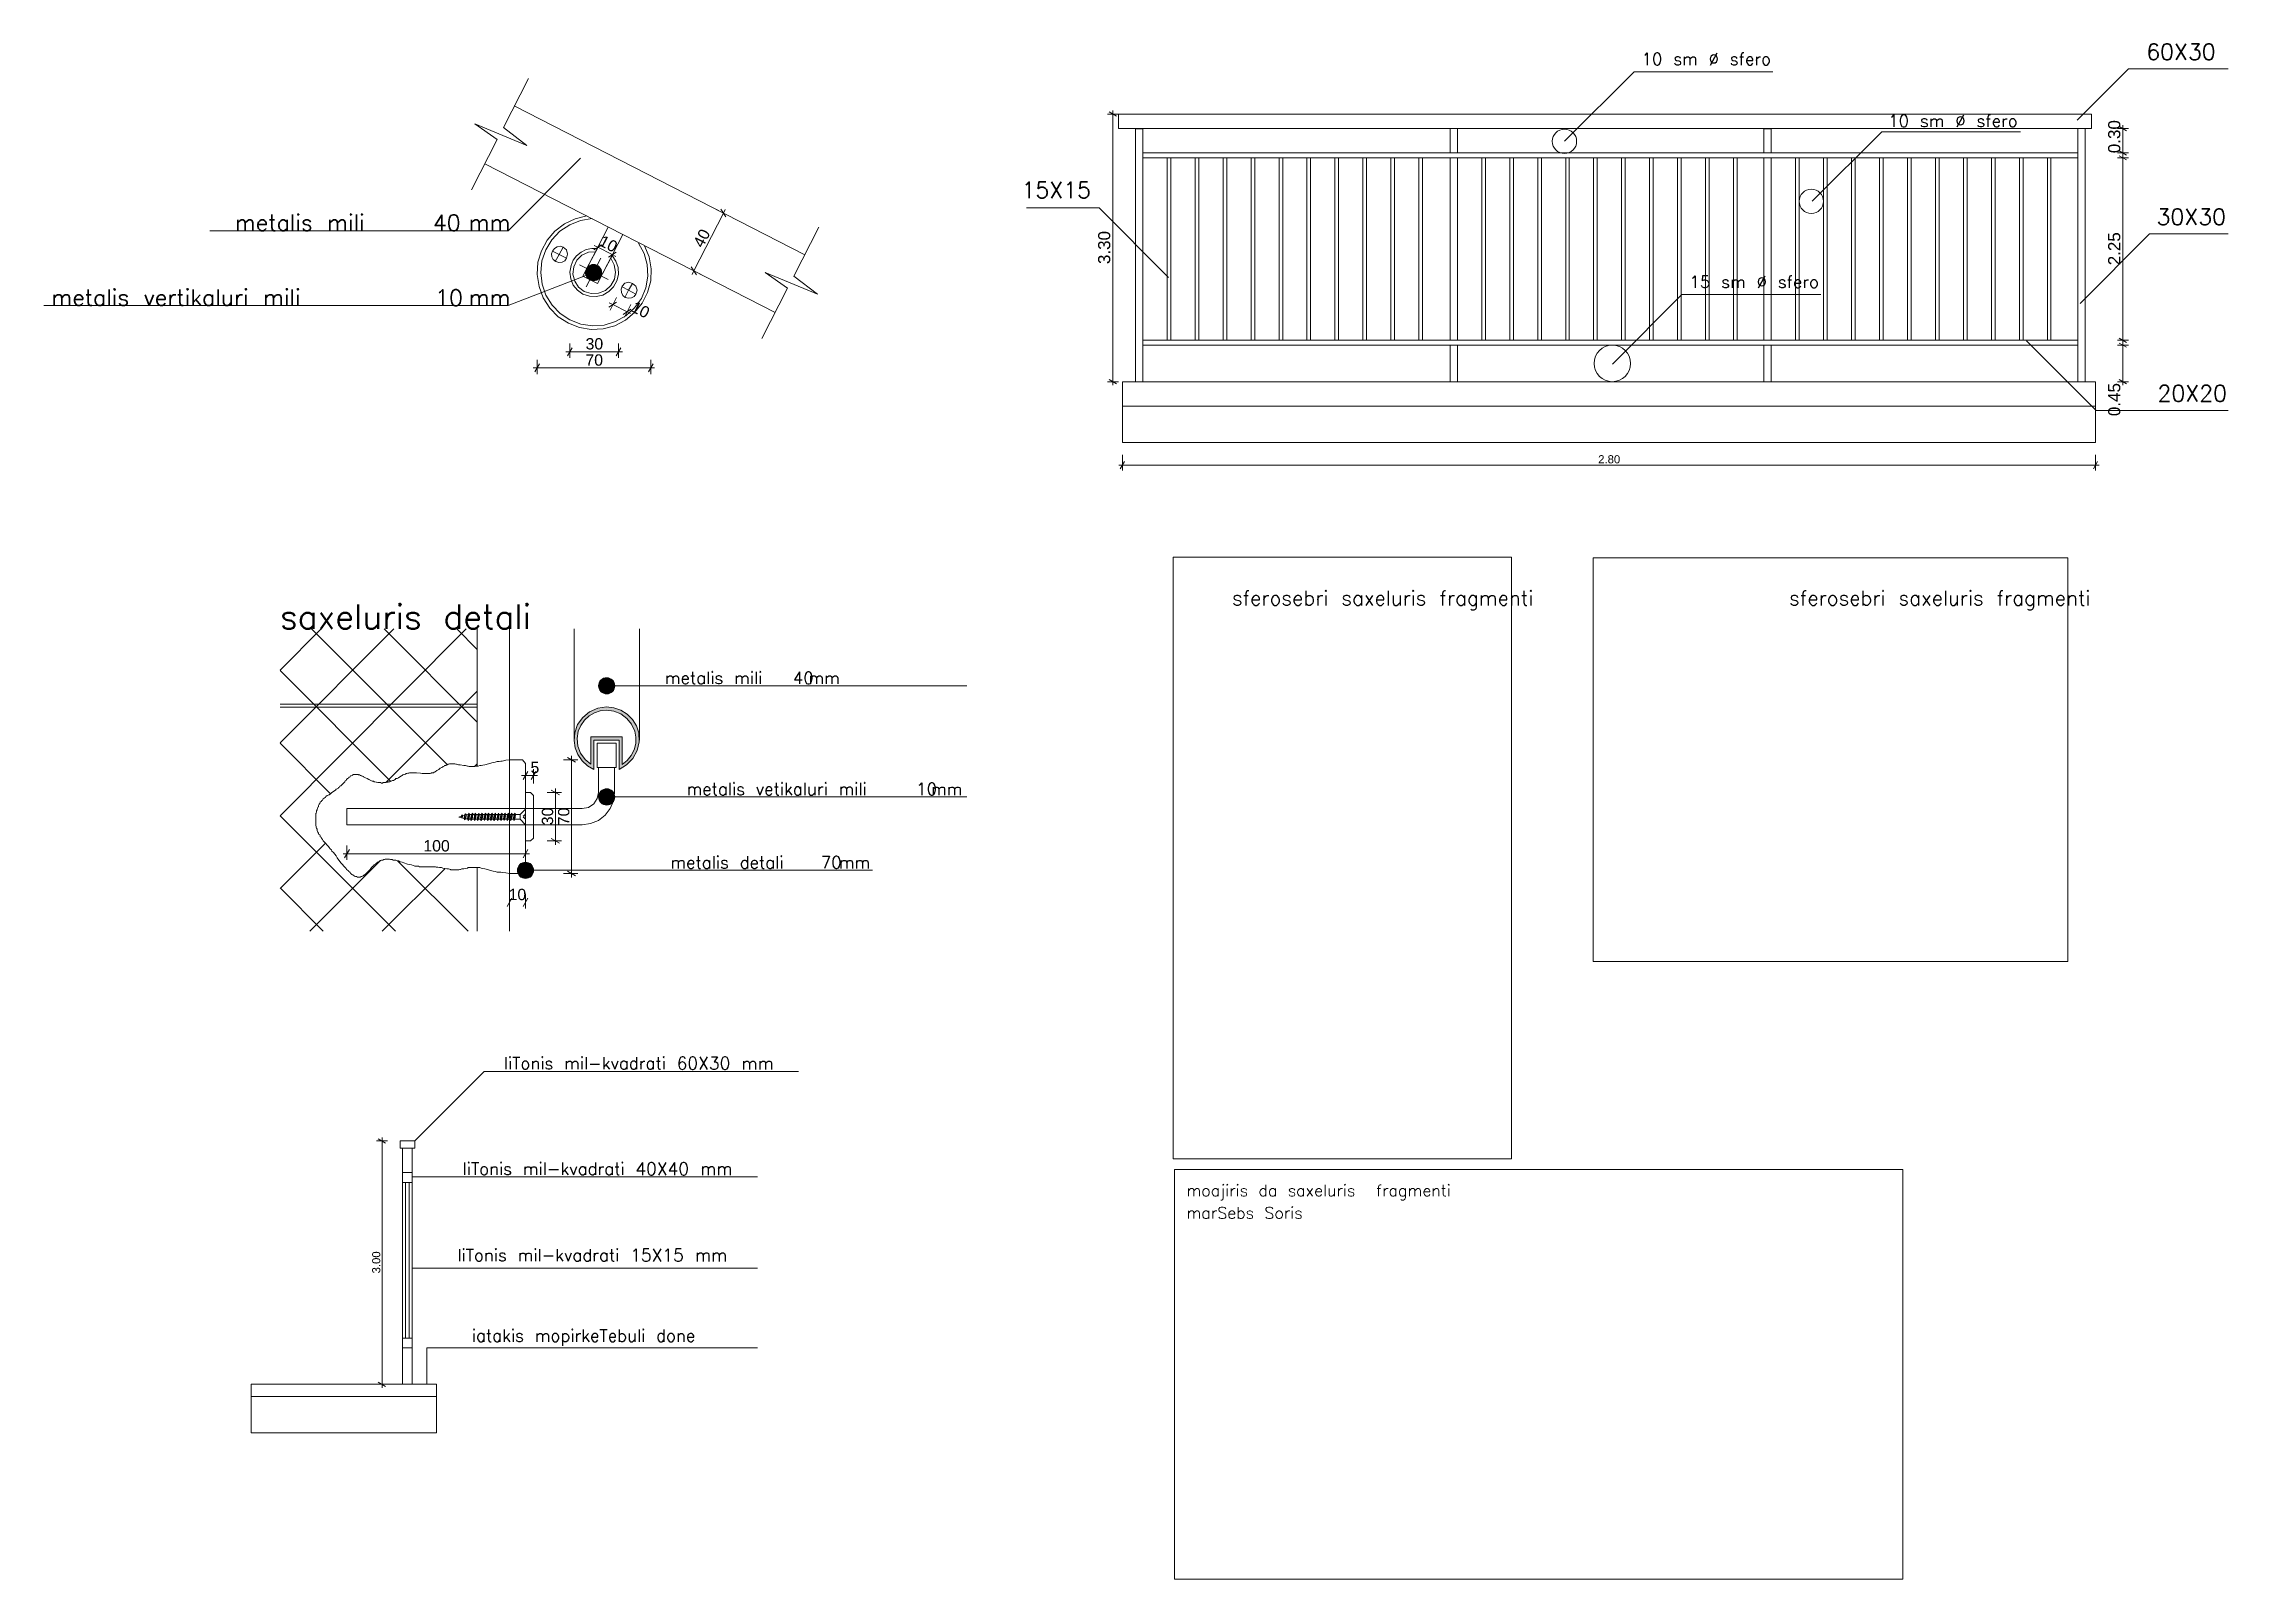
# Model space of a CAD drawing. Header units: millimetres. Extents: x 475616349 to 476941521, y 4620115302 to 4621446928.
# Drawn here: x 476899722 to 476926663, y 4620517434 to 4620536368 of the extents above; entities that cross this region are included whole.
import ezdxf

# ---------------------------------------------------------------- set-up
doc = ezdxf.new("R2010")
doc.units = ezdxf.units.MM
doc.header["$MEASUREMENT"] = 0
doc.header["$XCLIPFRAME"] = 0
doc.layers.add('0_0 Architecture_Pen_No__5', color=7, linetype='Continuous')
doc.layers.add('Dimensioning - General', color=7, linetype='Continuous')
for name, color, linetype, lineweight in [('0_0 Architecture_Pen_No__5_Pen_No__1', 1, 'Continuous', 0), ('0_0 Architecture_Pen_No__5_Pen_No__4', 7, 'Continuous', 0), ('0_Pen_No__2_Pen_No__7_Pen_No__4', 7, 'Continuous', 0), ('2D Drafting - General_Pen_No__7_Pen_No__4', 7, 'Continuous', 0), ('Annotation - Text_Pen_No__7_Pen_No__4', 7, 'Continuous', 0), ('Dimensioning - General_Pen_No__4', 7, 'Continuous', 0)]:
    doc.layers.add(name, color=color, linetype=linetype, lineweight=lineweight)
doc.styles.add('GENERATED_STYLE_1', font='arial.ttf')
doc.styles.add('GENERATED_STYLE_2', font='arial.ttf')
doc.dimstyles.new('GENERATED_STYLE__10', dxfattribs={"dimtxt": 100, "dimasz": 68.640772, "dimexe": 0.18, "dimexo": 900, "dimgap": 0.09, "dimtad": 1, "dimtih": 1, "dimtoh": 1, "dimlfac": 0.001, "dimzin": 0, "dimdsep": 46, "dimtxsty": 'GENERATED_STYLE_2', "dimblk": 'ARROWHEAD_2', "dimblk1": 'ARROWHEAD_2', "dimblk2": 'ARROWHEAD_2', "dimcen": 0.09, "dimclrd": 7, "dimclre": 7, "dimclrt": 7, "dimadec": 0, "dimazin": 0, "dimtfac": 1, "dimtdec": 4, "dimtmove": 0, "dimatfit": 3, "dimfxl": 1, "dimtolj": 1, "dimtzin": 0, "dimarcsym": 0})
doc.dimstyles.new('GENERATED_STYLE__11', dxfattribs={"dimtxt": 150, "dimasz": 68.640772, "dimexe": 0.18, "dimexo": 900, "dimgap": 0.09, "dimtad": 1, "dimlfac": 0.001, "dimzin": 0, "dimdsep": 46, "dimtxsty": 'GENERATED_STYLE_2', "dimblk": 'ARROWHEAD_2', "dimblk1": 'ARROWHEAD_2', "dimblk2": 'ARROWHEAD_2', "dimcen": 0.09, "dimclrd": 7, "dimclre": 7, "dimclrt": 7, "dimadec": 0, "dimazin": 0, "dimtfac": 1, "dimtdec": 4, "dimtmove": 0, "dimatfit": 3, "dimfxl": 1, "dimtolj": 1, "dimtzin": 0, "dimarcsym": 0})
doc.dimstyles.new('GENERATED_STYLE__12', dxfattribs={"dimtxt": 150, "dimasz": 68.640772, "dimexe": 0.18, "dimexo": 900, "dimgap": 0.09, "dimtad": 1, "dimlfac": 0.001, "dimzin": 0, "dimdsep": 46, "dimtxsty": 'GENERATED_STYLE_2', "dimblk": 'ARROWHEAD_2', "dimblk1": 'ARROWHEAD_2', "dimblk2": 'ARROWHEAD_2', "dimcen": 0.09, "dimclrd": 7, "dimclre": 7, "dimclrt": 7, "dimadec": 0, "dimazin": 0, "dimtfac": 1, "dimtdec": 4, "dimtmove": 2, "dimatfit": 3, "dimfxl": 1, "dimtolj": 1, "dimtzin": 0, "dimarcsym": 0})
doc.dimstyles.new('GENERATED_STYLE__9', dxfattribs={"dimtxt": 100, "dimasz": 68.640772, "dimexe": 0.18, "dimexo": 900, "dimgap": 0.09, "dimtad": 1, "dimlfac": 0.001, "dimzin": 0, "dimdsep": 46, "dimtxsty": 'GENERATED_STYLE_2', "dimblk": 'ARROWHEAD_2', "dimblk1": 'ARROWHEAD_2', "dimblk2": 'ARROWHEAD_2', "dimcen": 0.09, "dimclrd": 7, "dimclre": 7, "dimclrt": 7, "dimadec": 0, "dimazin": 0, "dimtfac": 1, "dimtdec": 4, "dimtmove": 0, "dimatfit": 3, "dimfxl": 1, "dimtolj": 1, "dimtzin": 0, "dimarcsym": 0})
picture_1 = doc.add_image_def('image2.bmp', size_in_pixel=(300, 533))
picture_2 = doc.add_image_def('image3.bmp', size_in_pixel=(400, 340))
picture_3 = doc.add_image_def('image4.bmp', size_in_pixel=(1704, 958))

msp = doc.modelspace()

# ---------------------------------------------------------------- texts
at = {"layer": '0_0 Architecture_Pen_No__5_Pen_No__4', "color": 7, "linetype": 'Continuous', "lineweight": 0, "attachment_point": 7}
for s, insert, char_height in [('\\A1;{\\pql;\\Ftxt.shx;metalis mili}', (476902079.778, 4620534062.285), 200.0005), ('\\A1;{\\pql;\\Ftxt.shx;40}', (476904521.782, 4620534059.285), 200.0005), ('\\A1;{\\pql;\\Ftxt.shx;mm}', (476904963.778, 4620534062.285), 200.0005), ('\\A1;{\\pql;\\Ftxt.shx;metalis vertikaluri mili}', (476899816.904, 4620533138.887), 200.0005), ('\\A1;{\\pql;\\Ftxt.shx;10}', (476904547.782, 4620533135.887), 200.0005), ('\\A1;{\\pql;\\Ftxt.shx;mm}', (476904963.778, 4620533138.887), 200.0005), ('\\A1;{\\pql;\\Ftxt.shx;saxeluris detali}', (476902636.234, 4620529151.593), 300.00052), ('\\A1;{\\pql;\\Ftxt.shx;moajiris da saxeluris  fragmenti}', (476913813.987, 4620522109.259), 143.17188), ('\\A1;{\\pql;\\Ftxt.shx;marSebs Soris}', (476913813.987, 4620521881.065), 143.17188)]:
    msp.add_mtext(s, dxfattribs=dict(at, insert=insert, char_height=char_height))
at = {"layer": '0_0 Architecture_Pen_No__5_Pen_No__4', "color": 7, "linetype": 'Continuous', "lineweight": 0, "attachment_point": 7, "style": 'GENERATED_STYLE_1'}
for s, insert, char_height, rotation in [('\\A1;{\\pql;\\fArial|b0|i0|c0|p34;10}', (476906556.05, 4620533887.298), 140.00027, 332.7999873), ('\\A1;{\\pql;\\fArial|b0|i0|c0|p34;40}', (476907850.215, 4620533840.986), 140.00027, 62.7999873), ('\\A1;{\\pql;\\fArial|b0|i0|c0|p34;10}', (476906953.335, 4620533072.756), 140.00028, 333.3999986), ('\\A1;{\\pql;\\fArial|b0|i0|c0|p34;30}', (476906006.257, 4620526731.98), 140.00031, 90), ('\\A1;{\\pql;\\fArial|b0|i0|c0|p34;70}', (476906206.187, 4620526731.98), 140.00031, 90)]:
    msp.add_mtext(s, dxfattribs=dict(at, insert=insert, char_height=char_height, rotation=rotation))
at = {"layer": '0_0 Architecture_Pen_No__5_Pen_No__4', "color": 7, "linetype": 'Continuous', "lineweight": 0, "char_height": 140.00031, "attachment_point": 7, "style": 'GENERATED_STYLE_1'}
for s, insert in [('\\A1;{\\pql;\\fArial|b0|i0|c0|p34;30}', (476906403.926, 4620532595.919)), ('\\A1;{\\pql;\\fArial|b0|i0|c0|p34;70}', (476906401.88, 4620532396.024)), ('\\A1;{\\pql;\\fArial|b0|i0|c0|p34;5}', (476905725.092, 4620527372.228)), ('\\A1;{\\pql;\\fArial|b0|i0|c0|p34;100}', (476904403.513, 4620526406.532)), ('\\A1;{\\pql;\\fArial|b0|i0|c0|p34;10}', (476905454.864, 4620525806.42))]:
    msp.add_mtext(s, dxfattribs=dict(at, insert=insert))
at = {"layer": '0_0 Architecture_Pen_No__5_Pen_No__4', "color": 7, "linetype": 'Continuous', "lineweight": 0, "char_height": 180.00031, "width": 3720.75613, "attachment_point": 7, "line_spacing_factor": 0.767984}
for insert in [(476914375.938, 4620529383.287), (476921247.235, 4620529383.287)]:
    msp.add_mtext('\\A1;{\\pql;\\Ftxt.shx;sferosebri saxeluris fragmenti}', dxfattribs=dict(at, insert=insert))
at = {"layer": 'Annotation - Text_Pen_No__7_Pen_No__4', "color": 7, "linetype": 'Continuous', "lineweight": 0, "attachment_point": 2}
for s, insert, char_height in [('\\A1;{\\pqc;\\Ftxt.shx;60X30}', (476926079.348, 4620536368.17), 200), ('\\A1;{\\pqc;\\Ftxt.shx;10 sm \\Ftxt.shx;Ø \\Ftxt.shx;sfero}', (476920225.371, 4620536255.42), 150), ('\\A1;{\\pqc;\\Ftxt.shx;10 sm \\Ftxt.shx;Ø \\Ftxt.shx;sfero}', (476923267.175, 4620535492.062), 150), ('\\A1;{\\pqc;\\Ftxt.shx;15X15}', (476912209.345, 4620534664.919), 200), ('\\A1;{\\pqc;\\Ftxt.shx;30X30}', (476926206.67, 4620534333.298), 200), ('\\A1;{\\pqc;\\Ftxt.shx;15 sm \\Ftxt.shx;Ø \\Ftxt.shx;sfero}', (476920816.69, 4620533507.183), 150), ('\\A1;{\\pqc;\\Ftxt.shx;20X20}', (476926218.67, 4620532157.279), 200), ('\\A1;{\\pqc;\\Ftxt.shx;metalis mili}', (476907983.216, 4620528623.859), 150), ('\\A1;{\\pqc;\\Ftxt.shx;40}', (476909089.126, 4620528623.859), 150), ('\\A1;{\\pqc;\\Ftxt.shx;mm}', (476909346.622, 4620528623.409), 150), ('\\A1;{\\pqc;\\Ftxt.shx;metalis vetikaluri mili}', (476908760.966, 4620527253.837), 150), ('\\A1;{\\pqc;\\Ftxt.shx;10}', (476910610.228, 4620527253.837), 150), ('\\A1;{\\pqc;\\Ftxt.shx;mm}', (476910857.365, 4620527253.387), 150), ('\\A1;{\\pqc;\\Ftxt.shx;metalis detali}', (476908147.466, 4620526349.036), 150), ('\\A1;{\\pqc;\\Ftxt.shx;70}', (476909433.796, 4620526349.036), 150), ('\\A1;{\\pqc;\\Ftxt.shx;mm}', (476909721.29, 4620526348.586), 150), ('\\A1;{\\pqc;\\Ftxt.shx;liTonis \\Ftxt.shx;mil-kvadrati \\Ftxt.shx;\\H1.029412x;60X30 mm}', (476907060.083, 4620523874.537), 150), ('\\A1;{\\pqc;\\Ftxt.shx;liTonis \\Ftxt.shx;mil-kvadrati \\Ftxt.shx;\\H1.029412x;40X40 mm}', (476906550.976, 4620522573.812), 150), ('\\A1;{\\pqc;\\Ftxt.shx;liTonis \\Ftxt.shx;mil-kvadrati \\Ftxt.shx;\\H1.029412x;15X15 mm}', (476906486.219, 4620521509.187), 150), ('\\A1;{\\pqc;\\Ftxt.shx;iatakis mopirkeTebuli done}', (476906379.336, 4620520514.363), 150)]:
    msp.add_mtext(s, dxfattribs=dict(at, insert=insert, char_height=char_height))

# ---------------------------------------------------------------- blocks, each defined once
blk = doc.blocks.new('*D503', base_point=(476577134, 4620325126))
at = {"layer": 'Dimensioning - General_Pen_No__4', "color": 7, "linetype": 'Continuous', "lineweight": 0, "transparency": 16777216}
for p, q in [((476903939, 4620522813), (476903848, 4620522865)), ((476903894, 4620522839), (476903894, 4620522883)), ((476903961, 4620522839), (476903826, 4620522839)), ((476903894, 4620519839), (476903894, 4620522839)), ((476903961, 4620519839), (476903826, 4620519839)), ((476903848, 4620519865), (476903939, 4620519813)), ((476903894, 4620519795), (476903894, 4620519839))]:
    blk.add_line(p, q, dxfattribs=at)
at = {"layer": 'Dimensioning - General_Pen_No__4', "color": 7, "lineweight": 0, "transparency": 16777216, "insert": (476903874, 4620521206), "char_height": 100, "attachment_point": 7, "rotation": 90, "style": 'GENERATED_STYLE_2'}
blk.add_mtext('\\A1;{\\pql;\\fArial CYR|b0|i0|c204|p34;3.00}', dxfattribs=at)
blk = doc.blocks.new('ARROWHEAD_2')
at = {"color": 0, "linetype": 'Continuous', "lineweight": 0}
for p, q in [((0, 0), (-1, 0)), ((-0.38, -0.66), (0.38, 0.66))]:
    blk.add_line(p, q, dxfattribs=at)
blk = doc.blocks.new('*D504', base_point=(476577134, 4620325126))
at = {"layer": 'Dimensioning - General_Pen_No__4', "color": 7, "linetype": 'Continuous', "lineweight": 0, "transparency": 16777216}
for p, q in [((476913051, 4620531218), (476912999, 4620531128)), ((476913025, 4620531105), (476913025, 4620531301)), ((476924999, 4620531128), (476925051, 4620531218)), ((476925025, 4620531105), (476925025, 4620531301)), ((476912981, 4620531173), (476913025, 4620531173)), ((476913025, 4620531173), (476925025, 4620531173)), ((476925025, 4620531173), (476925069, 4620531173))]:
    blk.add_line(p, q, dxfattribs=at)
at = {"layer": 'Dimensioning - General_Pen_No__4', "color": 7, "lineweight": 0, "transparency": 16777216, "insert": (476918892, 4620531193), "char_height": 100, "attachment_point": 7, "style": 'GENERATED_STYLE_2'}
blk.add_mtext('\\A1;{\\pql;\\fArial CYR|b0|i0|c204|p34;2.80}', dxfattribs=at)
blk = doc.blocks.new('*D505', base_point=(476577134, 4620325126))
at = {"layer": 'Dimensioning - General_Pen_No__4', "color": 7, "linetype": 'Continuous', "lineweight": 0, "transparency": 16777216}
for p, q in [((476925431, 4620532651), (476925296, 4620532651)), ((476925409, 4620532625), (476925318, 4620532677)), ((476925363, 4620532651), (476925363, 4620532695)), ((476925363, 4620532201), (476925363, 4620532651)), ((476925431, 4620532201), (476925296, 4620532201)), ((476925318, 4620532227), (476925409, 4620532175)), ((476925363, 4620532157), (476925363, 4620532201))]:
    blk.add_line(p, q, dxfattribs=at)
at = {"layer": 'Dimensioning - General_Pen_No__4', "color": 7, "lineweight": 0, "transparency": 16777216, "insert": (476925333, 4620531776), "char_height": 150, "attachment_point": 7, "rotation": 90, "style": 'GENERATED_STYLE_2'}
blk.add_mtext('\\A1;{\\pql;\\fArial CYR|b0|i0|c204|p34;0.45}', dxfattribs=at)
blk = doc.blocks.new('*D506', base_point=(476577134, 4620325126))
at = {"layer": 'Dimensioning - General_Pen_No__4', "color": 7, "linetype": 'Continuous', "lineweight": 0, "transparency": 16777216}
for p, q in [((476925409, 4620534935), (476925318, 4620534987)), ((476925363, 4620534961), (476925363, 4620535005)), ((476925431, 4620534961), (476925296, 4620534961)), ((476925363, 4620532711), (476925363, 4620534961)), ((476925431, 4620532711), (476925296, 4620532711)), ((476925318, 4620532737), (476925409, 4620532685)), ((476925363, 4620532667), (476925363, 4620532711))]:
    blk.add_line(p, q, dxfattribs=at)
at = {"layer": 'Dimensioning - General_Pen_No__4', "color": 7, "lineweight": 0, "transparency": 16777216, "insert": (476925333, 4620533636), "char_height": 150, "attachment_point": 7, "rotation": 90, "style": 'GENERATED_STYLE_2'}
blk.add_mtext('\\A1;{\\pql;\\fArial CYR|b0|i0|c204|p34;2.25}', dxfattribs=at)
blk = doc.blocks.new('*D507', base_point=(476577134, 4620325126))
at = {"layer": 'Dimensioning - General_Pen_No__4', "color": 7, "linetype": 'Continuous', "lineweight": 0, "transparency": 16777216}
for p, q in [((476912952, 4620535475), (476912862, 4620535527)), ((476912907, 4620535501), (476912907, 4620535545)), ((476912975, 4620535501), (476912839, 4620535501)), ((476912907, 4620532201), (476912907, 4620535501)), ((476912975, 4620532201), (476912839, 4620532201)), ((476912862, 4620532227), (476912952, 4620532175)), ((476912907, 4620532157), (476912907, 4620532201))]:
    blk.add_line(p, q, dxfattribs=at)
at = {"layer": 'Dimensioning - General_Pen_No__4', "color": 7, "lineweight": 0, "transparency": 16777216, "insert": (476912877, 4620533651), "char_height": 150, "attachment_point": 7, "rotation": 90, "style": 'GENERATED_STYLE_2'}
blk.add_mtext('\\A1;{\\pql;\\fArial CYR|b0|i0|c204|p34;3.30}', dxfattribs=at)
blk = doc.blocks.new('*D508', base_point=(476577134, 4620325126))
at = {"layer": 'Dimensioning - General_Pen_No__4', "color": 7, "linetype": 'Continuous', "lineweight": 0, "transparency": 16777216}
for p, q in [((476925431, 4620535321), (476925296, 4620535321)), ((476925409, 4620535295), (476925318, 4620535347)), ((476925363, 4620535321), (476925363, 4620535365)), ((476925363, 4620535021), (476925363, 4620535321)), ((476925431, 4620535021), (476925296, 4620535021)), ((476925318, 4620535047), (476925409, 4620534995)), ((476925363, 4620534977), (476925363, 4620535021))]:
    blk.add_line(p, q, dxfattribs=at)
at = {"layer": 'Dimensioning - General_Pen_No__4', "color": 7, "lineweight": 0, "transparency": 16777216, "insert": (476925333, 4620535018), "char_height": 150, "attachment_point": 7, "rotation": 90, "style": 'GENERATED_STYLE_2'}
blk.add_mtext('\\A1;{\\pql;\\fArial CYR|b0|i0|c204|p34;0.30}', dxfattribs=at)

# ---------------------------------------------------------------- dimensions: what is measured, and where the dimension line sits
at = {"layer": 'Dimensioning - General', "color": 7, "linetype": 'Continuous', "lineweight": 0}
for base, p1, p2, dimstyle, picture, middle in [((476912907.023, 4620535500.941), (476913276.108, 4620532200.941), (476912976.108, 4620535500.941), 'GENERATED_STYLE__11', '*D507', (476912802.023, 4620533846.222)), ((476925363.344, 4620535320.941), (476924806.108, 4620535020.941), (476924806.108, 4620535320.941), 'GENERATED_STYLE__12', '*D508', (476925258.344, 4620535212.679)), ((476925363.344, 4620534960.941), (476924806.108, 4620532710.941), (476924806.108, 4620534960.941), 'GENERATED_STYLE__11', '*D506', (476925258.344, 4620533831.222)), ((476925363.344, 4620532650.941), (476924896.108, 4620532200.941), (476924806.108, 4620532650.941), 'GENERATED_STYLE__11', '*D505', (476925258.344, 4620531970.577)), ((476903893.615, 4620522838.981), (476904146.875, 4620519838.981), (476904116.875, 4620522838.981), 'GENERATED_STYLE__9', '*D503', (476903823.615, 4620521335.834))]:
    dim = msp.add_linear_dim(base=base, p1=p1, p2=p2, angle=90, dimstyle=dimstyle, dxfattribs=at)
    dim.commit()
    dim.dimension.update_dxf_attribs({"geometry": picture, "text_midpoint": middle, "dimtype": 160, "text_rotation": 90})
dim = msp.add_linear_dim(base=(476925025.108, 4620531172.799), p1=(476913025.108, 4620532200.941), p2=(476925025.108, 4620532200.941), text='2.80', dimstyle='GENERATED_STYLE__10', dxfattribs=at)
dim.commit()
dim.dimension.update_dxf_attribs({"geometry": '*D504', "text_midpoint": (476919021.961, 4620531242.799), "dimtype": 160})

# ---------------------------------------------------------------- hatches: boundary and pattern name
at = {"layer": '0_0 Architecture_Pen_No__5_Pen_No__1', "linetype": 'Continuous', "lineweight": 0, "true_color": 0x000000}
for points in [[(476906402.782, 4620533546.502), (476906410.382, 4620533508.202), (476906431.982, 4620533475.802), (476906464.482, 4620533454.102), (476906502.783, 4620533446.502), (476906540.983, 4620533454.102), (476906573.483, 4620533475.802), (476906595.083, 4620533508.202), (476906602.783, 4620533546.502), (476906595.083, 4620533584.802), (476906573.483, 4620533617.202), (476906540.983, 4620533638.902), (476906502.783, 4620533646.502), (476906464.482, 4620533638.902), (476906431.982, 4620533617.202), (476906410.382, 4620533584.802)], [(476906564.899, 4620528450.97), (476906572.5, 4620528412.7), (476906594.2, 4620528380.26), (476906626.7, 4620528358.58), (476906664.9, 4620528350.97), (476906703.2, 4620528358.58), (476906735.6, 4620528380.26), (476906757.3, 4620528412.7), (476906764.9, 4620528450.97), (476906757.3, 4620528489.24), (476906735.6, 4620528521.68), (476906703.2, 4620528543.35), (476906664.9, 4620528550.97), (476906626.7, 4620528543.35), (476906594.2, 4620528521.68), (476906572.5, 4620528489.24)], [(476906564.899, 4620527080.948), (476906572.5, 4620527042.748), (476906594.2, 4620527010.248), (476906626.7, 4620526988.648), (476906664.9, 4620526980.948), (476906703.2, 4620526988.648), (476906735.6, 4620527010.248), (476906757.3, 4620527042.748), (476906764.9, 4620527080.948), (476906757.3, 4620527119.248), (476906735.6, 4620527151.748), (476906703.2, 4620527173.348), (476906664.9, 4620527180.948), (476906626.7, 4620527173.348), (476906594.2, 4620527151.748), (476906572.5, 4620527119.248)], [(476905563.598, 4620526176.147), (476905571.198, 4620526137.947), (476905592.798, 4620526105.447), (476905625.298, 4620526083.747), (476905663.598, 4620526076.147), (476905701.798, 4620526083.747), (476905734.298, 4620526105.447), (476905755.898, 4620526137.947), (476905763.598, 4620526176.147), (476905755.898, 4620526214.447), (476905734.298, 4620526246.847), (476905701.798, 4620526268.547), (476905663.598, 4620526276.147), (476905625.298, 4620526268.547), (476905592.798, 4620526246.847), (476905571.198, 4620526214.447)]]:
    msp.add_hatch(color=18, dxfattribs=at).paths.add_polyline_path(points)
h = msp.add_hatch(color=18, dxfattribs=at)
h.paths.add_polyline_path([(476906262.799, 4620527778.449), (476906276.399, 4620527687.649), (476906310.399, 4620527602.349), (476906362.099, 4620527526.749), (476906428.899, 4620527464.149), (476906507.699, 4620527417.549), (476906507.699, 4620527781.649), (476906816.7, 4620527781.649), (476906816.7, 4620527417.549), (476906911, 4620527474.749), (476906987, 4620527554.849), (476907039.2, 4620527652.149), (476907063.9, 4620527759.649), (476907059.4, 4620527869.949), (476907030.8, 4620527956.95), (476906983, 4620528035.15), (476906918.7, 4620528100.35), (476906840.7, 4620528149.45), (476906753.8, 4620528179.85), (476906662.2, 4620528189.95), (476906553.999, 4620528174.95), (476906453.999, 4620528131.35), (476906369.499, 4620528062.25), (476906306.699, 4620527972.95), (476906270.399, 4620527869.949)])
h.paths.add_polyline_path([(476906300.599, 4620527799.749), (476906314.599, 4620527892.049), (476906345.499, 4620527963.25), (476906390.199, 4620528026.65), (476906446.999, 4620528079.65), (476906512.999, 4620528118.85), (476906585.8, 4620528143.15), (476906662.2, 4620528151.35), (476906754.3, 4620528139.85), (476906840.4, 4620528105.25), (476906914.8, 4620528049.75), (476906972.5, 4620527977.05), (476907009.8, 4620527892.049), (476907024.9, 4620527815.849), (476907022.8, 4620527738.249), (476907003.6, 4620527663.049), (476906967.3, 4620527591.949), (476906917.2, 4620527529.849), (476906855.3, 4620527479.449), (476906855.3, 4620527820.349), (476906469.099, 4620527820.349), (476906469.099, 4620527483.749), (476906397.499, 4620527543.649), (476906343.499, 4620527619.749), (476906310.499, 4620527706.949)], flags=0)

# ---------------------------------------------------------------- linework, layer by layer
at = {"layer": '0_0 Architecture_Pen_No__5_Pen_No__4', "color": 7, "linetype": 'Continuous', "lineweight": 0, "flags": 128}
for points in [[(476905699.381, 4620535939.525), (476905390.581, 4620535336.584)], [(476905525.581, 4620535600.155), (476909108.087, 4620533765.602)], [(476905680.581, 4620535114.734), (476905036.88, 4620535380.144)], [(476905036.88, 4620535380.144), (476905313.981, 4620535186.964)], [(476905390.581, 4620535336.584), (476905680.581, 4620535114.734)], [(476904996.28, 4620534566.513), (476905313.981, 4620535186.964)], [(476905160.98, 4620534888.084), (476908743.486, 4620533053.601)], [(476906341.682, 4620534956.234), (476905447.781, 4620534062.272)], [(476906277.582, 4620534209.513), (476906144.382, 4620534145.743)], [(476906343.382, 4620534188.903), (476906208.582, 4620534135.783)], [(476906421.082, 4620534244.503), (476906277.582, 4620534209.513)], [(476906486.383, 4620534211.843), (476906343.382, 4620534188.903)], [(476907739.184, 4620533567.802), (476908103.785, 4620534279.893)], [(476908170.585, 4620534245.713), (476908014.785, 4620534325.473)], [(476908135.185, 4620534231.413), (476908072.485, 4620534328.383)], [(476908103.785, 4620534279.893), (476908126.085, 4620534323.423)], [(476905447.781, 4620534062.272), (476901769.775, 4620534062.272)], [(476905930.982, 4620533943.802), (476905859.882, 4620533814.402)], [(476905988.182, 4620533950.202), (476905912.882, 4620533826.402)], [(476906027.182, 4620534055.892), (476905930.982, 4620533943.802)], [(476906088.282, 4620534054.972), (476905988.182, 4620533950.202)], [(476906144.382, 4620534145.743), (476906027.182, 4620534055.892)], [(476906208.582, 4620534135.783), (476906088.282, 4620534054.972)], [(476906682.383, 4620534105.713), (476906372.082, 4620533501.602)], [(476906601.183, 4620533947.702), (476906521.383, 4620533791.902)], [(476906861.983, 4620534015.902), (476906551.683, 4620533411.801)], [(476907126.283, 4620533783.302), (476907057.883, 4620533909.802)], [(476909281.887, 4620534105.013), (476908973.086, 4620533502.102)], [(476905816.981, 4620533673.002), (476905808.281, 4620533523.002)], [(476905859.882, 4620533814.402), (476905816.981, 4620533673.002)], [(476905865.982, 4620533689.402), (476905850.682, 4620533546.402)], [(476905912.882, 4620533826.402), (476905865.982, 4620533689.402)], [(476905996.582, 4620533811.802), (476905982.382, 4620533777.402)], [(476905982.382, 4620533777.402), (476905986.382, 4620533740.402)], [(476905986.382, 4620533740.402), (476906005.982, 4620533705.702)], [(476906019.782, 4620533843.102), (476905996.582, 4620533811.802)], [(476905996.582, 4620533811.802), (476906078.182, 4620533771.002)], [(476906005.982, 4620533705.702), (476906037.382, 4620533681.202)], [(476906052.682, 4620533863.902), (476906019.782, 4620533843.102)], [(476906078.182, 4620533771.002), (476906029.282, 4620533681.202)], [(476906029.282, 4620533681.202), (476906078.182, 4620533771.002)], [(476906037.382, 4620533681.202), (476906075.482, 4620533670.302)], [(476906090.282, 4620533870.202), (476906052.682, 4620533863.902)], [(476906075.482, 4620533670.302), (476906114.982, 4620533674.102)], [(476906078.182, 4620533771.002), (476906127.182, 4620533860.802)], [(476906078.182, 4620533771.002), (476906167.982, 4620533722.002)], [(476906167.982, 4620533722.002), (476906078.182, 4620533771.002)], [(476906127.182, 4620533860.802), (476906090.282, 4620533870.202)], [(476906114.982, 4620533674.102), (476906147.382, 4620533691.502)], [(476906167.682, 4620533825.302), (476906127.182, 4620533860.802)], [(476906147.382, 4620533691.502), (476906167.982, 4620533722.002)], [(476906182.882, 4620533773.702), (476906167.682, 4620533825.302)], [(476906167.982, 4620533722.002), (476906182.882, 4620533773.702)], [(476906225.182, 4620533632.202), (476906211.382, 4620533550.802)], [(476906252.082, 4620533697.602), (476906225.182, 4620533632.202)], [(476906294.082, 4620533754.602), (476906252.082, 4620533697.602)], [(476906295.482, 4620533697.802), (476906257.782, 4620533615.902)], [(476906348.682, 4620533799.602), (476906294.082, 4620533754.602)], [(476906358.882, 4620533761.802), (476906295.482, 4620533697.802)], [(476906331.282, 4620533640.402), (476906682.383, 4620533460.802)], [(476906412.382, 4620533829.802), (476906348.682, 4620533799.602)], [(476906439.082, 4620533798.602), (476906358.882, 4620533761.802)], [(476906481.182, 4620533845.002), (476906412.382, 4620533829.802)], [(476906412.982, 4620533371.001), (476906592.583, 4620533722.002)], [(476906559.883, 4620533860.802), (476906421.082, 4620533599.602)], [(476906527.183, 4620533803.702), (476906439.082, 4620533798.602)], [(476906551.683, 4620533844.502), (476906481.182, 4620533845.002)], [(476906604.083, 4620533890.002), (476906507.083, 4620533827.302)], [(476906555.583, 4620533858.702), (476906511.983, 4620533881.002)], [(476906734.283, 4620533767.202), (476906555.583, 4620533858.702)], [(476906600.683, 4620533509.802), (476906739.483, 4620533771.002)], [(476906685.783, 4620533735.802), (476906782.783, 4620533798.502)], [(476906779.883, 4620533856.202), (476906700.083, 4620533700.402)], [(476906757.583, 4620533641.402), (476906714.983, 4620533722.002)], [(476906778.883, 4620533686.302), (476906731.283, 4620533754.702)], [(476906777.783, 4620533744.902), (476906734.283, 4620533767.202)], [(476906773.183, 4620533551.602), (476906757.583, 4620533641.402)], [(476906805.383, 4620533607.302), (476906778.883, 4620533686.302)], [(476907165.084, 4620533644.902), (476907126.283, 4620533783.302)], [(476907187.584, 4620533739.502), (476907131.383, 4620533877.102)], [(476907172.384, 4620533501.302), (476907165.084, 4620533644.902)], [(476907213.284, 4620533593.102), (476907187.584, 4620533739.502)], [(476906409.482, 4620533510.502), (476905447.781, 4620533138.901)], [(476905808.281, 4620533523.002), (476905830.282, 4620533374.301)], [(476905830.282, 4620533374.301), (476905882.282, 4620533233.201)], [(476905850.682, 4620533546.402), (476905867.282, 4620533403.601)], [(476905867.282, 4620533403.601), (476905914.982, 4620533267.901)], [(476906211.382, 4620533550.802), (476906220.882, 4620533468.902)], [(476906220.882, 4620533468.902), (476906252.682, 4620533392.701)], [(476906257.782, 4620533615.902), (476906248.982, 4620533527.802)], [(476906248.982, 4620533527.802), (476906269.882, 4620533441.902)], [(476906252.682, 4620533392.701), (476906304.482, 4620533328.501)], [(476906269.882, 4620533441.902), (476906318.282, 4620533367.701)], [(476906318.282, 4620533367.701), (476906388.482, 4620533313.801)], [(476906551.683, 4620533411.801), (476906372.082, 4620533501.602)], [(476906648.483, 4620533326.201), (476906714.983, 4620533387.301)], [(476906689.283, 4620533310.901), (476906747.683, 4620533371.001)], [(476906714.983, 4620533387.301), (476906759.783, 4620533463.902)], [(476906747.683, 4620533371.001), (476906789.183, 4620533443.202)], [(476906759.783, 4620533463.902), (476906773.183, 4620533551.602)], [(476906789.183, 4620533443.202), (476906808.983, 4620533524.102)], [(476906808.983, 4620533524.102), (476906805.383, 4620533607.302)], [(476906853.783, 4620533379.101), (476906842.883, 4620533340.501)], [(476906888.883, 4620533414.201), (476906853.783, 4620533379.101)], [(476906935.383, 4620533330.201), (476906853.783, 4620533371.001)], [(476906935.383, 4620533330.201), (476906853.783, 4620533371.001)], [(476906936.983, 4620533426.201), (476906888.883, 4620533414.201)], [(476906935.383, 4620533330.201), (476906984.383, 4620533411.801)], [(476906984.383, 4620533411.801), (476906936.983, 4620533426.201)], [(476907025.583, 4620533380.201), (476906984.383, 4620533411.801)], [(476907040.983, 4620533330.601), (476907025.583, 4620533380.201)], [(476907092.283, 4620533226.901), (476907147.684, 4620533359.601)], [(476907147.684, 4620533359.601), (476907172.384, 4620533501.302)], [(476907169.884, 4620533300.601), (476907207.284, 4620533444.502)], [(476907207.284, 4620533444.502), (476907213.284, 4620533593.102)], [(476907828.185, 4620533522.202), (476907672.384, 4620533602.002)], [(476907707.884, 4620533616.302), (476907770.484, 4620533519.302)], [(476907716.884, 4620533524.302), (476907739.184, 4620533567.802)], [(476909263.087, 4620533280.201), (476908619.386, 4620533545.602)], [(476908619.386, 4620533545.602), (476908896.486, 4620533352.401)], [(476908973.086, 4620533502.102), (476909263.087, 4620533280.201)], [(476905447.781, 4620533138.901), (476899721.772, 4620533138.901)], [(476905882.282, 4620533233.201), (476905962.382, 4620533107.801)], [(476905914.982, 4620533267.901), (476905990.482, 4620533146.101)], [(476905962.382, 4620533107.801), (476906067.382, 4620533002.501)], [(476905990.482, 4620533146.101), (476906089.982, 4620533042.801)], [(476906304.482, 4620533328.501), (476906372.082, 4620533281.201)], [(476906372.082, 4620533281.201), (476906451.382, 4620533254.001)], [(476906388.482, 4620533313.801), (476906474.782, 4620533287.101)], [(476906451.382, 4620533254.001), (476906534.983, 4620533249.901)], [(476906474.782, 4620533287.101), (476906565.083, 4620533291.401)], [(476906534.983, 4620533249.901), (476906616.483, 4620533269.401)], [(476906565.083, 4620533291.401), (476906648.483, 4620533326.201)], [(476906616.483, 4620533269.401), (476906689.283, 4620533310.901)], [(476906787.783, 4620533182.701), (476906691.483, 4620533119.001)], [(476906739.683, 4620533150.901), (476906695.883, 4620533172.701)], [(476906784.383, 4620533240.301), (476906706.083, 4620533083.801)], [(476906915.983, 4620533062.701), (476906739.683, 4620533150.901)], [(476906842.883, 4620533340.501), (476906846.683, 4620533300.601)], [(476906846.683, 4620533300.601), (476906864.283, 4620533265.401)], [(476906864.283, 4620533265.401), (476906894.583, 4620533240.401)], [(476906867.783, 4620533030.901), (476906964.183, 4620533094.501)], [(476906960.683, 4620533152.101), (476906882.383, 4620532995.601)], [(476906886.483, 4620533240.401), (476906935.383, 4620533330.201)], [(476906886.483, 4620533240.401), (476906935.383, 4620533330.201)], [(476906894.583, 4620533240.401), (476906932.683, 4620533229.501)], [(476906900.483, 4620533012.601), (476907008.883, 4620533109.701)], [(476906932.683, 4620533229.501), (476906972.183, 4620533233.201)], [(476907025.183, 4620533281.201), (476906935.383, 4620533330.201)], [(476906972.183, 4620533233.201), (476907004.583, 4620533250.701)], [(476907004.583, 4620533250.701), (476907025.183, 4620533281.201)], [(476907008.883, 4620533109.701), (476907092.283, 4620533226.901)], [(476907008.883, 4620533052.601), (476907102.683, 4620533168.001)], [(476907025.183, 4620533281.201), (476907040.983, 4620533330.601)], [(476907102.683, 4620533168.001), (476907169.884, 4620533300.601)], [(476908578.786, 4620532732), (476908896.486, 4620533352.401)], [(476906067.382, 4620533002.501), (476906192.482, 4620532922.001)], [(476906089.982, 4620533042.801), (476906208.882, 4620532962.801)], [(476906192.482, 4620532922.001), (476906329.782, 4620532868.701)], [(476906208.882, 4620532962.801), (476906344.782, 4620532910.501)], [(476906329.782, 4620532868.701), (476906475.082, 4620532845.201)], [(476906344.782, 4620532910.501), (476906488.783, 4620532889.101)], [(476906475.082, 4620532845.201), (476906622.183, 4620532852.601)], [(476906488.783, 4620532889.101), (476906633.983, 4620532899.501)], [(476906622.183, 4620532852.601), (476906764.583, 4620532890.601)], [(476906633.983, 4620532899.501), (476906773.483, 4620532941.401)], [(476906764.583, 4620532890.601), (476906895.583, 4620532958.301)], [(476906773.483, 4620532941.401), (476906900.483, 4620533012.601)], [(476906895.583, 4620532958.301), (476907008.883, 4620533052.601)], [(476906959.683, 4620533040.801), (476906915.983, 4620533062.701)], [(476906162.482, 4620532570.3), (476906211.382, 4620532570.3)], [(476906240.282, 4620532620.3), (476906182.582, 4620532520.3)], [(476906211.382, 4620532495.3), (476906211.382, 4620532670.3)], [(476906211.382, 4620532570.3), (476906808.883, 4620532570.3)], [(476906779.983, 4620532520.3), (476906837.783, 4620532620.3)], [(476906808.883, 4620532495.3), (476906808.883, 4620532670.3)], [(476906808.883, 4620532570.3), (476906857.783, 4620532570.3)], [(476905759.981, 4620532370.3), (476905808.881, 4620532370.3)], [(476905837.782, 4620532420.3), (476905780.081, 4620532320.3)], [(476905808.881, 4620532295.3), (476905808.881, 4620532470.3)], [(476905808.881, 4620532370.3), (476907207.284, 4620532370.3)], [(476907178.384, 4620532320.3), (476907236.184, 4620532420.3)], [(476907207.284, 4620532295.3), (476907207.284, 4620532470.3)], [(476907207.284, 4620532370.3), (476907256.184, 4620532370.3)], [(476902636.243, 4620528643.811), (476903144.034, 4620529151.601)], [(476902636.243, 4620527749.249), (476904038.596, 4620529151.601)], [(476902636.243, 4620526849.648), (476904933.297, 4620529151.601)], [(476904699.697, 4620527478.149), (476903026.324, 4620529151.601)], [(476905068.297, 4620528004.15), (476903920.795, 4620529151.601)], [(476905068.297, 4620528898.651), (476904815.397, 4620529151.601)], [(476905068.297, 4620528223.55), (476905068.297, 4620529151.601)], [(476905068.297, 4620529151.601), (476905068.297, 4620527460.649)], [(476905464.898, 4620529151.601), (476905464.898, 4620528021.05)], [(476905464.898, 4620525424.046), (476905464.898, 4620529151.601)], [(476906262.599, 4620529151.601), (476906262.599, 4620527785.249)], [(476907068.3, 4620529151.601), (476907068.3, 4620527779.149)], [(476904002.696, 4620527272.249), (476902636.243, 4620528638.721)], [(476903941.995, 4620527257.548), (476905068.297, 4620528383.88)], [(476906764.9, 4620528450.97), (476907426.701, 4620528450.97)], [(476907426.701, 4620528450.97), (476911104.706, 4620528450.97)], [(476902636.243, 4620528223.55), (476905068.297, 4620528223.55)], [(476905068.297, 4620528189.75), (476902636.243, 4620528189.75)], [(476905068.297, 4620527460.649), (476905068.297, 4620528189.75)], [(476906270.399, 4620527869.949), (476906306.699, 4620527972.95)], [(476906306.699, 4620527972.95), (476906369.499, 4620528062.25)], [(476906345.499, 4620527963.25), (476906390.199, 4620528026.65)], [(476906369.499, 4620528062.25), (476906453.999, 4620528131.35)], [(476906390.199, 4620528026.65), (476906446.999, 4620528079.65)], [(476906446.999, 4620528079.65), (476906512.999, 4620528118.85)], [(476906453.999, 4620528131.35), (476906553.999, 4620528174.95)], [(476906512.999, 4620528118.85), (476906585.8, 4620528143.15)], [(476906553.999, 4620528174.95), (476906662.2, 4620528189.95)], [(476906585.8, 4620528143.15), (476906662.2, 4620528151.35)], [(476906662.2, 4620528189.95), (476906753.8, 4620528179.85)], [(476906662.2, 4620528151.35), (476906754.3, 4620528139.85)], [(476906753.8, 4620528179.85), (476906840.7, 4620528149.45)], [(476906754.3, 4620528139.85), (476906840.4, 4620528105.25)], [(476906840.4, 4620528105.25), (476906914.8, 4620528049.75)], [(476906840.7, 4620528149.45), (476906918.7, 4620528100.35)], [(476906914.8, 4620528049.75), (476906972.5, 4620527977.05)], [(476906918.7, 4620528100.35), (476906983, 4620528035.15)], [(476906972.5, 4620527977.05), (476907009.8, 4620527892.049)], [(476906983, 4620528035.15), (476907030.8, 4620527956.95)], [(476903259.434, 4620527121.048), (476902636.243, 4620527744.249)], [(476906262.799, 4620527778.449), (476906270.399, 4620527869.949)], [(476906276.399, 4620527687.649), (476906262.799, 4620527778.449)], [(476906300.599, 4620527799.749), (476906314.599, 4620527892.049)], [(476906310.499, 4620527706.949), (476906300.599, 4620527799.749)], [(476906343.499, 4620527619.749), (476906310.499, 4620527706.949)], [(476906314.599, 4620527892.049), (476906345.499, 4620527963.25)], [(476906469.099, 4620527483.749), (476906469.099, 4620527820.349)], [(476906469.099, 4620527820.349), (476906855.3, 4620527820.349)], [(476906507.699, 4620527417.549), (476906507.699, 4620527781.649)], [(476906507.699, 4620527781.649), (476906816.7, 4620527781.649)], [(476906507.699, 4620527417.549), (476906507.699, 4620527781.649)], [(476906507.699, 4620527781.649), (476906816.7, 4620527781.649)], [(476906546.299, 4620527445.149), (476906546.299, 4620527743.049)], [(476906546.299, 4620527743.049), (476906783.6, 4620527743.049)], [(476906783.6, 4620527743.049), (476906783.6, 4620527445.149)], [(476906816.7, 4620527781.649), (476906816.7, 4620527417.549)], [(476906816.7, 4620527781.649), (476906816.7, 4620527417.549)], [(476906855.3, 4620527820.349), (476906855.3, 4620527479.449)], [(476907022.8, 4620527738.249), (476907003.6, 4620527663.049)], [(476907009.8, 4620527892.049), (476907024.9, 4620527815.849)], [(476907024.9, 4620527815.849), (476907022.8, 4620527738.249)], [(476907030.8, 4620527956.95), (476907059.4, 4620527869.949)], [(476907063.9, 4620527759.649), (476907039.2, 4620527652.149)], [(476907059.4, 4620527869.949), (476907063.9, 4620527759.649)], [(476904593.196, 4620527417.549), (476904609.797, 4620527434.149)], [(476904609.797, 4620527434.149), (476904631.797, 4620527445.149)], [(476904631.797, 4620527445.149), (476904642.897, 4620527450.649)], [(476904642.897, 4620527450.649), (476904648.397, 4620527456.149)], [(476904648.397, 4620527456.149), (476904659.397, 4620527461.649)], [(476904659.397, 4620527461.649), (476904664.897, 4620527467.249)], [(476904664.897, 4620527467.249), (476904681.497, 4620527467.249)], [(476904681.497, 4620527467.249), (476904686.997, 4620527472.749)], [(476904686.997, 4620527472.749), (476904697.997, 4620527478.249)], [(476904697.997, 4620527478.249), (476904709.097, 4620527483.749)], [(476904709.097, 4620527483.749), (476904720.097, 4620527483.749)], [(476904720.097, 4620527483.749), (476904725.597, 4620527489.249)], [(476904725.597, 4620527489.249), (476904791.797, 4620527489.249)], [(476904791.797, 4620527489.249), (476904802.897, 4620527483.749)], [(476904802.897, 4620527483.749), (476904813.897, 4620527483.749)], [(476904813.897, 4620527483.749), (476904835.997, 4620527478.249)], [(476904835.997, 4620527478.249), (476904857.997, 4620527478.249)], [(476904857.997, 4620527478.249), (476904902.197, 4620527467.249)], [(476904902.197, 4620527467.249), (476904924.197, 4620527467.249)], [(476904924.197, 4620527467.249), (476904946.297, 4620527461.649)], [(476904946.297, 4620527461.649), (476904957.297, 4620527461.649)], [(476904957.297, 4620527461.649), (476904968.397, 4620527456.149)], [(476904968.397, 4620527456.149), (476905034.597, 4620527456.149)], [(476905034.597, 4620527456.149), (476905045.597, 4620527461.649)], [(476905035.197, 4620527456.249), (476905068.297, 4620527489.349)], [(476905045.597, 4620527461.649), (476905078.697, 4620527461.649)], [(476905078.697, 4620527461.649), (476905100.797, 4620527467.249)], [(476905100.797, 4620527467.249), (476905117.297, 4620527467.249)], [(476905117.297, 4620527467.249), (476905139.397, 4620527472.749)], [(476905139.397, 4620527472.749), (476905161.497, 4620527478.249)], [(476905161.497, 4620527478.249), (476905205.597, 4620527489.249)], [(476905205.597, 4620527489.249), (476905249.797, 4620527500.349)], [(476905249.797, 4620527500.349), (476905266.298, 4620527505.849)], [(476905266.298, 4620527505.849), (476905288.398, 4620527511.349)], [(476905288.398, 4620527511.349), (476905315.998, 4620527516.849)], [(476905315.998, 4620527516.849), (476905337.998, 4620527516.849)], [(476905337.998, 4620527516.849), (476905360.098, 4620527522.349)], [(476905360.098, 4620527522.349), (476905376.698, 4620527522.349)], [(476905376.698, 4620527522.349), (476905420.798, 4620527533.449)], [(476905420.798, 4620527533.449), (476905464.898, 4620527538.949)], [(476905464.898, 4620527538.949), (476905624.898, 4620527538.949)], [(476905464.898, 4620527538.949), (476905464.898, 4620526937.548)], [(476905663.598, 4620527494.749), (476905624.898, 4620527538.949)], [(476905663.598, 4620526176.147), (476905663.598, 4620527494.749)], [(476906306.899, 4620527538.949), (476906131.899, 4620527538.949)], [(476906281.899, 4620527510.049), (476906181.899, 4620527567.749)], [(476906231.899, 4620527538.949), (476906231.899, 4620527587.849)], [(476906231.899, 4620526137.547), (476906231.899, 4620527538.949)], [(476906310.399, 4620527602.349), (476906276.399, 4620527687.649)], [(476906362.099, 4620527526.749), (476906310.399, 4620527602.349)], [(476906397.499, 4620527543.649), (476906343.499, 4620527619.749)], [(476906428.899, 4620527464.149), (476906362.099, 4620527526.749)], [(476906469.099, 4620527483.749), (476906397.499, 4620527543.649)], [(476906507.699, 4620527417.549), (476906428.899, 4620527464.149)], [(476906783.6, 4620527445.149), (476906546.299, 4620527445.149)], [(476906562.899, 4620527445.149), (476906562.899, 4620527136.148)], [(476906761.5, 4620527445.149), (476906761.5, 4620527136.148)], [(476906911, 4620527474.749), (476906816.7, 4620527417.549)], [(476906917.2, 4620527529.849), (476906855.3, 4620527479.449)], [(476906987, 4620527554.849), (476906911, 4620527474.749)], [(476906967.3, 4620527591.949), (476906917.2, 4620527529.849)], [(476907003.6, 4620527663.049), (476906967.3, 4620527591.949)], [(476907039.2, 4620527652.149), (476906987, 4620527554.849)], [(476903296.655, 4620527147.248), (476903313.205, 4620527158.248)], [(476903313.205, 4620527158.248), (476903318.715, 4620527163.748)], [(476903318.715, 4620527163.748), (476903329.755, 4620527174.748)], [(476903329.755, 4620527174.748), (476903340.785, 4620527180.348)], [(476903340.785, 4620527180.348), (476903351.825, 4620527185.848)], [(476903351.825, 4620527185.848), (476903357.335, 4620527196.848)], [(476903357.335, 4620527196.848), (476903368.375, 4620527202.348)], [(476903368.375, 4620527202.348), (476903373.895, 4620527213.448)], [(476903373.895, 4620527213.448), (476903384.925, 4620527218.948)], [(476903384.925, 4620527218.948), (476903401.475, 4620527235.448)], [(476903401.475, 4620527235.448), (476903418.025, 4620527252.048)], [(476903418.025, 4620527252.048), (476903434.585, 4620527268.549)], [(476903434.585, 4620527268.549), (476903440.095, 4620527279.649)], [(476903440.095, 4620527279.649), (476903451.135, 4620527285.149)], [(476903451.135, 4620527285.149), (476903456.655, 4620527296.149)], [(476903456.655, 4620527296.149), (476903467.685, 4620527307.249)], [(476903467.685, 4620527307.249), (476903478.715, 4620527312.749)], [(476903478.715, 4620527312.749), (476903484.235, 4620527323.749)], [(476903484.235, 4620527323.749), (476903495.275, 4620527323.749)], [(476903495.275, 4620527323.749), (476903500.785, 4620527334.749)], [(476903500.785, 4620527334.749), (476903506.305, 4620527340.349)], [(476903506.305, 4620527340.349), (476903511.825, 4620527340.349)], [(476903511.825, 4620527340.349), (476903528.375, 4620527345.849)], [(476903528.375, 4620527345.849), (476903533.895, 4620527351.349)], [(476903533.895, 4620527351.349), (476903539.405, 4620527356.849)], [(476903539.405, 4620527356.849), (476903600.095, 4620527356.849)], [(476903600.095, 4620527356.849), (476903605.615, 4620527351.349)], [(476903605.615, 4620527351.349), (476903616.655, 4620527351.349)], [(476903616.655, 4620527351.349), (476903627.685, 4620527345.849)], [(476903627.685, 4620527345.849), (476903638.715, 4620527340.349)], [(476903638.715, 4620527340.349), (476903644.235, 4620527340.349)], [(476903644.235, 4620527340.349), (476903660.785, 4620527334.749)], [(476903660.785, 4620527334.749), (476903666.305, 4620527329.249)], [(476903666.305, 4620527329.249), (476903688.375, 4620527318.249)], [(476903688.375, 4620527318.249), (476903710.445, 4620527307.249)], [(476903710.445, 4620527307.249), (476903732.515, 4620527296.149)], [(476903732.515, 4620527296.149), (476903743.545, 4620527290.649)], [(476903743.545, 4620527290.649), (476903749.065, 4620527285.149)], [(476903749.065, 4620527285.149), (476903765.615, 4620527279.649)], [(476903765.615, 4620527279.649), (476903771.135, 4620527274.149)], [(476903771.135, 4620527274.149), (476903787.685, 4620527274.149)], [(476903787.685, 4620527274.149), (476903798.715, 4620527268.549)], [(476903798.715, 4620527268.549), (476903804.235, 4620527268.549)], [(476903804.235, 4620527268.549), (476903820.785, 4620527263.049)], [(476903820.785, 4620527263.049), (476903826.305, 4620527263.049)], [(476903826.305, 4620527263.049), (476903842.855, 4620527257.548)], [(476903842.855, 4620527257.548), (476903875.995, 4620527257.548)], [(476903875.995, 4620527257.548), (476903886.995, 4620527252.048)], [(476903886.995, 4620527252.048), (476903897.995, 4620527252.048)], [(476903897.995, 4620527252.048), (476903909.095, 4620527257.548)], [(476903909.095, 4620527257.548), (476903942.195, 4620527257.548)], [(476903942.195, 4620527257.548), (476903953.196, 4620527263.049)], [(476903953.196, 4620527263.049), (476903964.196, 4620527263.049)], [(476903964.196, 4620527263.049), (476903969.796, 4620527268.549)], [(476903969.796, 4620527268.549), (476903991.796, 4620527268.549)], [(476903991.796, 4620527268.549), (476904008.396, 4620527274.149)], [(476904008.396, 4620527274.149), (476904013.896, 4620527279.649)], [(476904013.896, 4620527279.649), (476904024.896, 4620527285.149)], [(476904024.896, 4620527285.149), (476904035.996, 4620527285.149)], [(476904035.996, 4620527285.149), (476904046.996, 4620527290.649)], [(476904046.996, 4620527290.649), (476904057.996, 4620527296.149)], [(476904057.996, 4620527296.149), (476904063.596, 4620527307.249)], [(476904063.596, 4620527307.249), (476904080.096, 4620527307.249)], [(476904080.096, 4620527307.249), (476904096.696, 4620527318.249)], [(476904096.696, 4620527318.249), (476904113.196, 4620527329.249)], [(476904113.196, 4620527329.249), (476904135.296, 4620527340.349)], [(476904135.296, 4620527340.349), (476904140.796, 4620527345.849)], [(476904140.796, 4620527345.849), (476904151.796, 4620527351.349)], [(476904151.796, 4620527351.349), (476904162.896, 4620527356.849)], [(476904162.896, 4620527356.849), (476904168.396, 4620527356.849)], [(476904168.396, 4620527356.849), (476904184.896, 4620527362.349)], [(476904184.896, 4620527362.349), (476904190.396, 4620527367.849)], [(476904190.396, 4620527367.849), (476904201.496, 4620527367.849)], [(476904201.496, 4620527367.849), (476904212.496, 4620527373.449)], [(476904212.496, 4620527373.449), (476904223.596, 4620527373.449)], [(476904223.596, 4620527373.449), (476904234.596, 4620527378.949)], [(476904234.596, 4620527378.949), (476904317.296, 4620527378.949)], [(476904317.296, 4620527378.949), (476904366.996, 4620527373.449)], [(476904366.996, 4620527373.449), (476904389.096, 4620527367.849)], [(476904389.096, 4620527367.849), (476904488.396, 4620527367.849)], [(476904488.396, 4620527367.849), (476904499.396, 4620527373.449)], [(476904499.396, 4620527373.449), (476904504.896, 4620527378.949)], [(476904504.896, 4620527378.949), (476904526.996, 4620527378.949)], [(476904526.996, 4620527378.949), (476904537.996, 4620527384.449)], [(476904537.996, 4620527384.449), (476904549.096, 4620527389.949)], [(476904549.096, 4620527389.949), (476904554.596, 4620527395.449)], [(476904554.596, 4620527395.449), (476904565.596, 4620527400.949)], [(476904565.596, 4620527400.949), (476904571.096, 4620527406.549)], [(476904571.096, 4620527406.549), (476904593.196, 4620527417.549)], [(476905464.898, 4620526336.147), (476905464.898, 4620527340.349)], [(476905614.698, 4620527346.549), (476905663.598, 4620527346.549)], [(476905692.398, 4620527396.549), (476905634.698, 4620527296.549)], [(476905663.598, 4620527246.548), (476905663.598, 4620527421.549)], [(476905663.598, 4620527346.549), (476905762.898, 4620527346.549)], [(476905733.998, 4620527296.549), (476905791.698, 4620527396.549)], [(476905762.898, 4620527246.548), (476905762.898, 4620527421.549)], [(476905762.898, 4620527346.549), (476905811.798, 4620527346.549)], [(476906081.899, 4620527107.348), (476905981.899, 4620527165.048)], [(476906031.899, 4620527136.148), (476906031.899, 4620527185.048)], [(476903081.474, 4620526882.348), (476903086.994, 4620526898.948)], [(476903086.994, 4620526909.948), (476903092.514, 4620526920.948)], [(476903086.994, 4620526898.948), (476903086.994, 4620526909.948)], [(476903092.514, 4620526932.048), (476903098.024, 4620526937.548)], [(476903092.514, 4620526920.948), (476903092.514, 4620526932.048)], [(476903098.024, 4620526937.548), (476903103.544, 4620526954.148)], [(476903103.544, 4620526954.148), (476903109.064, 4620526959.648)], [(476903109.064, 4620526976.148), (476903114.584, 4620526981.648)], [(476903109.064, 4620526959.648), (476903109.064, 4620526976.148)], [(476903114.584, 4620526981.648), (476903120.094, 4620526992.748)], [(476903120.094, 4620526992.748), (476903125.614, 4620526998.248)], [(476903125.614, 4620526998.248), (476903131.134, 4620527014.748)], [(476903131.134, 4620527014.748), (476903136.654, 4620527020.348)], [(476903136.654, 4620527020.348), (476903147.684, 4620527025.848)], [(476903147.684, 4620527031.348), (476903158.714, 4620527042.348)], [(476903147.684, 4620527025.848), (476903147.684, 4620527031.348)], [(476903158.714, 4620527042.348), (476903164.234, 4620527047.848)], [(476903164.234, 4620527047.848), (476903169.754, 4620527058.948)], [(476903169.754, 4620527058.948), (476903180.784, 4620527064.448)], [(476903180.784, 4620527064.448), (476903186.304, 4620527069.948)], [(476903186.304, 4620527069.948), (476903197.334, 4620527075.448)], [(476903197.334, 4620527075.448), (476903202.854, 4620527086.548)], [(476903202.854, 4620527086.548), (476903219.404, 4620527097.548)], [(476903219.404, 4620527097.548), (476903241.474, 4620527108.548)], [(476903241.474, 4620527108.548), (476903258.024, 4620527119.648)], [(476903258.024, 4620527119.648), (476903274.584, 4620527136.148)], [(476903274.584, 4620527136.148), (476903296.655, 4620527147.248)], [(476905464.898, 4620526937.548), (476903462.165, 4620526937.548)], [(476903462.165, 4620526937.548), (476903462.165, 4620526738.948)], [(476903826.305, 4620526937.548), (476903462.165, 4620526937.548)], [(476903462.165, 4620526937.548), (476903462.165, 4620526738.948)], [(476904780.797, 4620526937.548), (476904146.296, 4620526937.548)], [(476905464.898, 4620526937.548), (476905100.797, 4620526937.548)], [(476905464.898, 4620526738.948), (476905464.898, 4620526937.548)], [(476905464.898, 4620526937.548), (476905762.898, 4620526937.548)], [(476906364.199, 4620526937.548), (476905564.198, 4620526937.548)], [(476905663.598, 4620526932.048), (476905597.298, 4620526865.848)], [(476905663.598, 4620526540.347), (476905663.598, 4620527136.148)], [(476905663.598, 4620527136.148), (476905724.198, 4620527136.148)], [(476905663.598, 4620526932.048), (476905663.598, 4620526838.248)], [(476905762.898, 4620527097.548), (476905724.198, 4620527136.148)], [(476905762.898, 4620526573.447), (476905762.898, 4620527097.548)], [(476906106.899, 4620527136.148), (476905931.899, 4620527136.148)], [(476906031.899, 4620526540.347), (476906031.899, 4620527136.148)], [(476906440.299, 4620526952.648), (476906364.199, 4620526937.548)], [(476906504.699, 4620526995.748), (476906440.299, 4620526952.648)], [(476906547.699, 4620527060.148), (476906504.699, 4620526995.748)], [(476906562.899, 4620527136.148), (476906547.699, 4620527060.148)], [(476906708.3, 4620526937.548), (476906645.1, 4620526855.248)], [(476906747.9, 4620527033.348), (476906708.3, 4620526937.548)], [(476906761.5, 4620527136.148), (476906747.9, 4620527033.348)], [(476906764.9, 4620527080.948), (476907426.701, 4620527080.948)], [(476907426.701, 4620527080.948), (476911104.706, 4620527080.948)], [(476904061.896, 4620525424.046), (476902636.243, 4620526849.648)], [(476903075.964, 4620526876.848), (476903081.474, 4620526882.348)], [(476903075.964, 4620526794.148), (476903075.964, 4620526876.848)], [(476903075.964, 4620526727.848), (476903075.964, 4620526794.148)], [(476903081.474, 4620526716.848), (476903075.964, 4620526727.848)], [(476903081.474, 4620526705.848), (476903081.474, 4620526716.848)], [(476903086.994, 4620526694.748), (476903081.474, 4620526705.848)], [(476903092.514, 4620526683.748), (476903086.994, 4620526694.748)], [(476903092.514, 4620526667.248), (476903092.514, 4620526683.748)], [(476903098.024, 4620526656.148), (476903092.514, 4620526667.248)], [(476903103.544, 4620526645.148), (476903098.024, 4620526656.148)], [(476903109.064, 4620526634.148), (476903103.544, 4620526645.148)], [(476903109.064, 4620526628.548), (476903109.064, 4620526634.148)], [(476903114.584, 4620526617.548), (476903109.064, 4620526628.548)], [(476903462.165, 4620526738.948), (476905464.898, 4620526738.948)], [(476903462.165, 4620526738.948), (476903826.305, 4620526738.948)], [(476904146.296, 4620526738.948), (476904780.797, 4620526738.948)], [(476904869.097, 4620526843.748), (476904841.497, 4620526832.748)], [(476904907.697, 4620526816.148), (476904841.497, 4620526832.748)], [(476904869.097, 4620526843.748), (476904880.097, 4620526860.348)], [(476904869.097, 4620526843.748), (476904880.097, 4620526827.248)], [(476904880.097, 4620526827.248), (476904880.097, 4620526860.348)], [(476904880.097, 4620526860.348), (476904891.097, 4620526849.248)], [(476904880.097, 4620526827.248), (476904891.097, 4620526849.248)], [(476904913.197, 4620526854.748), (476904891.097, 4620526849.248)], [(476904913.197, 4620526854.748), (476904907.697, 4620526816.148)], [(476904913.197, 4620526854.748), (476904907.697, 4620526816.148)], [(476904907.697, 4620526816.148), (476904913.197, 4620526799.648)], [(476904913.197, 4620526799.648), (476904924.197, 4620526871.348)], [(476904913.197, 4620526854.748), (476904924.197, 4620526871.348)], [(476904913.197, 4620526799.648), (476904924.197, 4620526810.648)], [(476904924.197, 4620526871.348), (476904935.297, 4620526860.348)], [(476904924.197, 4620526810.648), (476904935.297, 4620526860.348)], [(476904946.297, 4620526810.648), (476904924.197, 4620526810.648)], [(476904957.297, 4620526865.848), (476904935.297, 4620526860.348)], [(476904957.297, 4620526865.848), (476904946.297, 4620526810.648)], [(476904957.297, 4620526865.848), (476904946.297, 4620526810.648)], [(476904946.297, 4620526810.648), (476904957.297, 4620526788.548)], [(476904968.397, 4620526882.348), (476904957.297, 4620526788.548)], [(476904957.297, 4620526788.548), (476904968.397, 4620526882.348)], [(476904957.297, 4620526865.848), (476904968.397, 4620526882.348)], [(476904957.297, 4620526788.548), (476904968.397, 4620526805.148)], [(476904968.397, 4620526882.348), (476904973.897, 4620526865.848)], [(476904973.897, 4620526865.848), (476904968.397, 4620526805.148)], [(476904968.397, 4620526805.148), (476904973.897, 4620526865.848)], [(476904984.897, 4620526805.148), (476904968.397, 4620526805.148)], [(476904995.997, 4620526865.848), (476904973.897, 4620526865.848)], [(476904995.997, 4620526865.848), (476904984.897, 4620526805.148)], [(476904984.897, 4620526805.148), (476904990.397, 4620526788.548)], [(476904990.397, 4620526788.548), (476905012.497, 4620526882.348)], [(476905012.497, 4620526882.348), (476904990.397, 4620526788.548)], [(476904990.397, 4620526788.548), (476905006.997, 4620526805.148)], [(476904995.997, 4620526865.848), (476905012.497, 4620526882.348)], [(476905006.997, 4620526805.148), (476905012.497, 4620526865.848)], [(476905006.997, 4620526805.148), (476905029.097, 4620526805.148)], [(476905012.497, 4620526882.348), (476905012.497, 4620526865.848)], [(476905034.597, 4620526865.848), (476905012.497, 4620526865.848)], [(476905034.597, 4620526865.848), (476905029.097, 4620526805.148)], [(476905034.597, 4620526865.848), (476905029.097, 4620526805.148)], [(476905029.097, 4620526805.148), (476905034.597, 4620526788.548)], [(476905045.597, 4620526882.348), (476905034.597, 4620526788.548)], [(476905034.597, 4620526788.548), (476905045.597, 4620526882.348)], [(476905034.597, 4620526865.848), (476905045.597, 4620526882.348)], [(476905034.597, 4620526788.548), (476905045.597, 4620526805.148)], [(476905045.597, 4620526882.348), (476905056.697, 4620526865.848)], [(476905045.597, 4620526805.148), (476905056.697, 4620526865.848)], [(476905067.697, 4620526805.148), (476905045.597, 4620526805.148)], [(476905078.697, 4620526865.848), (476905056.697, 4620526865.848)], [(476905078.697, 4620526865.848), (476905067.697, 4620526805.148)], [(476905078.697, 4620526865.848), (476905067.697, 4620526805.148)], [(476905067.697, 4620526805.148), (476905073.197, 4620526788.548)], [(476905089.797, 4620526882.348), (476905073.197, 4620526788.548)], [(476905073.197, 4620526788.548), (476905089.797, 4620526882.348)], [(476905073.197, 4620526788.548), (476905084.197, 4620526805.148)], [(476905078.697, 4620526865.848), (476905089.797, 4620526882.348)], [(476905084.197, 4620526805.148), (476905095.297, 4620526865.848)], [(476905084.197, 4620526805.148), (476905095.297, 4620526865.848)], [(476905106.297, 4620526805.148), (476905084.197, 4620526805.148)], [(476905089.797, 4620526882.348), (476905095.297, 4620526865.848)], [(476905117.297, 4620526865.848), (476905095.297, 4620526865.848)], [(476905100.797, 4620526738.948), (476905464.898, 4620526738.948)], [(476905117.297, 4620526865.848), (476905106.297, 4620526805.148)], [(476905117.297, 4620526865.848), (476905106.297, 4620526805.148)], [(476905106.297, 4620526805.148), (476905117.297, 4620526788.548)], [(476905128.397, 4620526882.348), (476905117.297, 4620526788.548)], [(476905117.297, 4620526788.548), (476905128.397, 4620526882.348)], [(476905117.297, 4620526865.848), (476905128.397, 4620526882.348)], [(476905117.297, 4620526788.548), (476905128.397, 4620526805.148)], [(476905128.397, 4620526882.348), (476905139.397, 4620526865.848)], [(476905128.397, 4620526805.148), (476905139.397, 4620526865.848)], [(476905128.397, 4620526805.148), (476905150.397, 4620526805.148)], [(476905155.997, 4620526865.848), (476905139.397, 4620526865.848)], [(476905155.997, 4620526865.848), (476905150.397, 4620526805.148)], [(476905155.997, 4620526865.848), (476905150.397, 4620526805.148)], [(476905150.397, 4620526805.148), (476905155.997, 4620526788.548)], [(476905172.497, 4620526882.348), (476905155.997, 4620526788.548)], [(476905155.997, 4620526788.548), (476905172.497, 4620526882.348)], [(476905155.997, 4620526865.848), (476905172.497, 4620526882.348)], [(476905155.997, 4620526788.548), (476905166.997, 4620526805.148)], [(476905166.997, 4620526805.148), (476905177.997, 4620526865.848)], [(476905166.997, 4620526805.148), (476905177.997, 4620526865.848)], [(476905166.997, 4620526805.148), (476905189.097, 4620526805.148)], [(476905172.497, 4620526882.348), (476905177.997, 4620526865.848)], [(476905194.597, 4620526865.848), (476905177.997, 4620526865.848)], [(476905194.597, 4620526865.848), (476905189.097, 4620526805.148)], [(476905189.097, 4620526805.148), (476905194.597, 4620526788.548)], [(476905211.097, 4620526882.348), (476905194.597, 4620526788.548)], [(476905194.597, 4620526788.548), (476905211.097, 4620526882.348)], [(476905194.597, 4620526865.848), (476905211.097, 4620526882.348)], [(476905194.597, 4620526788.548), (476905211.097, 4620526805.148)], [(476905211.097, 4620526882.348), (476905216.697, 4620526865.848)], [(476905211.097, 4620526805.148), (476905216.697, 4620526865.848)], [(476905227.697, 4620526805.148), (476905211.097, 4620526805.148)], [(476905238.697, 4620526865.848), (476905216.697, 4620526865.848)], [(476905238.697, 4620526865.848), (476905227.697, 4620526805.148)], [(476905238.697, 4620526865.848), (476905227.697, 4620526805.148)], [(476905227.697, 4620526805.148), (476905238.697, 4620526788.548)], [(476905249.797, 4620526882.348), (476905238.697, 4620526788.548)], [(476905238.697, 4620526788.548), (476905249.797, 4620526882.348)], [(476905238.697, 4620526865.848), (476905249.797, 4620526882.348)], [(476905238.697, 4620526788.548), (476905249.797, 4620526805.148)], [(476905249.797, 4620526882.348), (476905260.798, 4620526865.848)], [(476905249.797, 4620526805.148), (476905260.798, 4620526865.848)], [(476905249.797, 4620526805.148), (476905260.798, 4620526865.848)], [(476905266.298, 4620526805.148), (476905249.797, 4620526805.148)], [(476905282.898, 4620526865.848), (476905260.798, 4620526865.848)], [(476905282.898, 4620526865.848), (476905266.298, 4620526805.148)], [(476905266.298, 4620526805.148), (476905277.298, 4620526788.548)], [(476905293.898, 4620526882.348), (476905277.298, 4620526788.548)], [(476905277.298, 4620526788.548), (476905293.898, 4620526882.348)], [(476905277.298, 4620526788.548), (476905288.398, 4620526805.148)], [(476905282.898, 4620526865.848), (476905293.898, 4620526882.348)], [(476905288.398, 4620526805.148), (476905299.398, 4620526865.848)], [(476905310.398, 4620526805.148), (476905288.398, 4620526805.148)], [(476905293.898, 4620526882.348), (476905299.398, 4620526865.848)], [(476905321.498, 4620526865.848), (476905299.398, 4620526865.848)], [(476905321.498, 4620526865.848), (476905310.398, 4620526805.148)], [(476905310.398, 4620526805.148), (476905321.498, 4620526788.548)], [(476905321.498, 4620526865.848), (476905332.498, 4620526882.348)], [(476905321.498, 4620526788.548), (476905332.498, 4620526882.348)], [(476905332.498, 4620526882.348), (476905321.498, 4620526788.548)], [(476905321.498, 4620526788.548), (476905332.498, 4620526805.148)], [(476905332.498, 4620526882.348), (476905337.998, 4620526865.848)], [(476905332.498, 4620526805.148), (476905337.998, 4620526865.848)], [(476905349.098, 4620526805.148), (476905332.498, 4620526805.148)], [(476905360.098, 4620526865.848), (476905337.998, 4620526865.848)], [(476905360.098, 4620526865.848), (476905349.098, 4620526805.148)], [(476905360.098, 4620526865.848), (476905349.098, 4620526805.148)], [(476905349.098, 4620526805.148), (476905360.098, 4620526788.548)], [(476905376.698, 4620526882.348), (476905360.098, 4620526788.548)], [(476905360.098, 4620526788.548), (476905376.698, 4620526882.348)], [(476905360.098, 4620526865.848), (476905376.698, 4620526882.348)], [(476905360.098, 4620526788.548), (476905371.098, 4620526805.148)], [(476905371.098, 4620526805.148), (476905376.698, 4620526865.848)], [(476905371.098, 4620526805.148), (476905376.698, 4620526865.848)], [(476905393.198, 4620526805.148), (476905371.098, 4620526805.148)], [(476905376.698, 4620526882.348), (476905376.698, 4620526865.848)], [(476905398.698, 4620526865.848), (476905376.698, 4620526865.848)], [(476905398.698, 4620526865.848), (476905393.198, 4620526805.148)], [(476905393.198, 4620526805.148), (476905398.698, 4620526788.548)], [(476905409.798, 4620526882.348), (476905398.698, 4620526788.548)], [(476905398.698, 4620526788.548), (476905409.798, 4620526882.348)], [(476905398.698, 4620526865.848), (476905409.798, 4620526882.348)], [(476905398.698, 4620526788.548), (476905409.798, 4620526805.148)], [(476905409.798, 4620526882.348), (476905420.798, 4620526865.848)], [(476905409.798, 4620526805.148), (476905420.798, 4620526865.848)], [(476905431.798, 4620526805.148), (476905409.798, 4620526805.148)], [(476905442.898, 4620526865.848), (476905420.798, 4620526865.848)], [(476905442.898, 4620526865.848), (476905431.798, 4620526805.148)], [(476905431.798, 4620526805.148), (476905437.298, 4620526788.548)], [(476905437.298, 4620526788.548), (476905453.898, 4620526882.348)], [(476905453.898, 4620526882.348), (476905437.298, 4620526788.548)], [(476905437.298, 4620526788.548), (476905448.398, 4620526805.148)], [(476905442.898, 4620526865.848), (476905453.898, 4620526882.348)], [(476905448.398, 4620526805.148), (476905459.398, 4620526865.848)], [(476905470.398, 4620526805.148), (476905448.398, 4620526805.148)], [(476905453.898, 4620526882.348), (476905459.398, 4620526865.848)], [(476905481.498, 4620526865.848), (476905459.398, 4620526865.848)], [(476905464.898, 4620526738.948), (476905464.898, 4620526137.547)], [(476905464.898, 4620526738.948), (476905762.898, 4620526738.948)], [(476905481.498, 4620526865.848), (476905470.398, 4620526805.148)], [(476905481.498, 4620526865.848), (476905470.398, 4620526805.148)], [(476905470.398, 4620526805.148), (476905481.498, 4620526788.548)], [(476905492.498, 4620526882.348), (476905481.498, 4620526788.548)], [(476905481.498, 4620526788.548), (476905492.498, 4620526882.348)], [(476905481.498, 4620526865.848), (476905492.498, 4620526882.348)], [(476905481.498, 4620526788.548), (476905492.498, 4620526805.148)], [(476905492.498, 4620526882.348), (476905503.598, 4620526865.848)], [(476905492.498, 4620526805.148), (476905503.598, 4620526865.848)], [(476905492.498, 4620526805.148), (476905503.598, 4620526865.848)], [(476905514.598, 4620526805.148), (476905492.498, 4620526805.148)], [(476905520.098, 4620526865.848), (476905503.598, 4620526865.848)], [(476905520.098, 4620526865.848), (476905514.598, 4620526805.148)], [(476905514.598, 4620526805.148), (476905520.098, 4620526788.548)], [(476905536.698, 4620526882.348), (476905520.098, 4620526788.548)], [(476905520.098, 4620526788.548), (476905536.698, 4620526882.348)], [(476905520.098, 4620526865.848), (476905536.698, 4620526882.348)], [(476905520.098, 4620526788.548), (476905531.098, 4620526805.148)], [(476905531.098, 4620526805.148), (476905542.198, 4620526865.848)], [(476905597.298, 4620526805.148), (476905531.098, 4620526805.148)], [(476905536.698, 4620526882.348), (476905542.198, 4620526865.848)], [(476905597.298, 4620526865.848), (476905542.198, 4620526865.848)], [(476906364.199, 4620526738.948), (476905564.198, 4620526738.948)], [(476905597.298, 4620526805.148), (476905597.298, 4620526865.848)], [(476905663.598, 4620526738.948), (476905597.298, 4620526805.148)], [(476905651.098, 4620526855.448), (476905635.998, 4620526843.748)], [(476905635.998, 4620526832.748), (476905651.098, 4620526820.948)], [(476905641.498, 4620526838.248), (476905641.498, 4620526843.748)], [(476905641.498, 4620526838.248), (476905641.498, 4620526832.748)], [(476905656.098, 4620526863.148), (476905651.098, 4620526855.448)], [(476905651.098, 4620526820.948), (476905656.098, 4620526813.348)], [(476905657.998, 4620526871.348), (476905656.098, 4620526863.148)], [(476905656.098, 4620526813.348), (476905657.998, 4620526805.148)], [(476905663.598, 4620526738.948), (476905663.598, 4620526838.248)], [(476906467.099, 4620526752.448), (476906364.199, 4620526738.948)], [(476906562.899, 4620526792.148), (476906467.099, 4620526752.448)], [(476906645.1, 4620526855.248), (476906562.899, 4620526792.148)], [(476902636.243, 4620525951.847), (476903197.244, 4620526512.847)], [(476903125.614, 4620526612.048), (476903114.584, 4620526617.548)], [(476903131.134, 4620526600.947), (476903125.614, 4620526612.048)], [(476903131.134, 4620526589.947), (476903131.134, 4620526600.947)], [(476903142.164, 4620526584.447), (476903131.134, 4620526589.947)], [(476903147.684, 4620526573.447), (476903142.164, 4620526584.447)], [(476903158.714, 4620526556.847), (476903147.684, 4620526573.447)], [(476903169.754, 4620526540.347), (476903158.714, 4620526556.847)], [(476903186.304, 4620526523.747), (476903169.754, 4620526540.347)], [(476903202.854, 4620526507.247), (476903186.304, 4620526523.747)], [(476903213.894, 4620526490.647), (476903202.854, 4620526507.247)], [(476903230.444, 4620526474.147), (476903213.894, 4620526490.647)], [(476903246.994, 4620526452.047), (476903230.444, 4620526474.147)], [(476903252.514, 4620526446.547), (476903246.994, 4620526452.047)], [(476903258.024, 4620526435.447), (476903252.514, 4620526446.547)], [(476903269.064, 4620526429.947), (476903258.024, 4620526435.447)], [(476903274.584, 4620526413.447), (476903269.064, 4620526429.947)], [(476903296.655, 4620526396.847), (476903274.584, 4620526413.447)], [(476903313.205, 4620526374.747), (476903296.655, 4620526396.847)], [(476903329.755, 4620526352.747), (476903313.205, 4620526374.747)], [(476903340.785, 4620526330.647), (476903329.755, 4620526352.747)], [(476903413.265, 4620526380.847), (476903462.165, 4620526380.847)], [(476903491.035, 4620526430.847), (476903433.295, 4620526330.847)], [(476903462.165, 4620526305.847), (476903462.165, 4620526480.847)], [(476903462.165, 4620526380.847), (476905663.598, 4620526380.847)], [(476905634.698, 4620526330.847), (476905692.398, 4620526430.847)], [(476905663.598, 4620526540.347), (476905724.198, 4620526540.347)], [(476905663.598, 4620526305.847), (476905663.598, 4620526480.847)], [(476905663.598, 4620526380.847), (476905712.498, 4620526380.847)], [(476905724.198, 4620526540.347), (476905762.898, 4620526573.447)], [(476906106.899, 4620526540.347), (476905931.899, 4620526540.347)], [(476905981.899, 4620526569.147), (476906081.899, 4620526511.447)], [(476906031.899, 4620526491.447), (476906031.899, 4620526540.347)], [(476903003.004, 4620525424.046), (476903876.995, 4620526298.047)], [(476903373.895, 4620526286.547), (476903340.785, 4620526330.647)], [(476903390.445, 4620526264.447), (476903373.895, 4620526286.547)], [(476903406.995, 4620526247.847), (476903390.445, 4620526264.447)], [(476903423.545, 4620526225.847), (476903406.995, 4620526247.847)], [(476903434.585, 4620526214.747), (476903423.545, 4620526225.847)], [(476903440.095, 4620526209.247), (476903434.585, 4620526214.747)], [(476903451.135, 4620526198.247), (476903440.095, 4620526209.247)], [(476903456.655, 4620526187.247), (476903451.135, 4620526198.247)], [(476903467.685, 4620526176.147), (476903456.655, 4620526187.247)], [(476903478.715, 4620526170.647), (476903467.685, 4620526176.147)], [(476903484.235, 4620526159.647), (476903478.715, 4620526170.647)], [(476903495.275, 4620526154.147), (476903484.235, 4620526159.647)], [(476903500.785, 4620526148.547), (476903495.275, 4620526154.147)], [(476903506.305, 4620526137.547), (476903500.785, 4620526148.547)], [(476903511.825, 4620526132.047), (476903506.305, 4620526137.547)], [(476903522.855, 4620526126.547), (476903511.825, 4620526132.047)], [(476903533.895, 4620526120.947), (476903522.855, 4620526126.547)], [(476903539.405, 4620526115.447), (476903533.895, 4620526120.947)], [(476903550.445, 4620526109.947), (476903539.405, 4620526115.447)], [(476903555.965, 4620526104.447), (476903550.445, 4620526109.947)], [(476903566.995, 4620526098.947), (476903555.965, 4620526104.447)], [(476903583.545, 4620526098.947), (476903566.995, 4620526098.947)], [(476903589.065, 4620526093.447), (476903583.545, 4620526098.947)], [(476903627.685, 4620526093.447), (476903589.065, 4620526093.447)], [(476903633.205, 4620526098.947), (476903627.685, 4620526093.447)], [(476903644.235, 4620526098.947), (476903633.205, 4620526098.947)], [(476903655.275, 4620526104.447), (476903644.235, 4620526098.947)], [(476903660.785, 4620526109.947), (476903655.275, 4620526104.447)], [(476903671.825, 4620526115.447), (476903660.785, 4620526109.947)], [(476903677.335, 4620526115.447), (476903671.825, 4620526115.447)], [(476903682.855, 4620526126.547), (476903677.335, 4620526115.447)], [(476903693.895, 4620526132.047), (476903682.855, 4620526126.547)], [(476903699.405, 4620526137.547), (476903693.895, 4620526132.047)], [(476903710.445, 4620526148.547), (476903699.405, 4620526137.547)], [(476903715.965, 4620526154.147), (476903710.445, 4620526148.547)], [(476903721.475, 4620526159.647), (476903715.965, 4620526154.147)], [(476903732.515, 4620526170.647), (476903721.475, 4620526159.647)], [(476903749.065, 4620526187.247), (476903732.515, 4620526170.647)], [(476903765.615, 4620526209.247), (476903749.065, 4620526187.247)], [(476903782.165, 4620526225.847), (476903765.615, 4620526209.247)], [(476903787.685, 4620526231.347), (476903782.165, 4620526225.847)], [(476903798.715, 4620526242.347), (476903787.685, 4620526231.347)], [(476903804.235, 4620526247.847), (476903798.715, 4620526242.347)], [(476903815.275, 4620526253.447), (476903804.235, 4620526247.847)], [(476903826.305, 4620526264.447), (476903815.275, 4620526253.447)], [(476903831.825, 4620526269.947), (476903826.305, 4620526264.447)], [(476903842.855, 4620526275.447), (476903831.825, 4620526269.947)], [(476903848.375, 4620526280.947), (476903842.855, 4620526275.447)], [(476903859.405, 4620526286.547), (476903848.375, 4620526280.947)], [(476903864.895, 4620526292.047), (476903859.405, 4620526286.547)], [(476903875.995, 4620526297.547), (476903864.895, 4620526292.047)], [(476903886.995, 4620526303.047), (476903875.995, 4620526297.547)], [(476903903.595, 4620526303.047), (476903886.995, 4620526303.047)], [(476903897.495, 4620525424.046), (476904670.997, 4620526197.547)], [(476903914.595, 4620526308.547), (476903903.595, 4620526303.047)], [(476903925.595, 4620526308.547), (476903914.595, 4620526308.547)], [(476903931.095, 4620526314.147), (476903925.595, 4620526308.547)], [(476903986.296, 4620526314.147), (476903931.095, 4620526314.147)], [(476903997.296, 4620526308.547), (476903986.296, 4620526314.147)], [(476904019.396, 4620526308.547), (476903997.296, 4620526308.547)], [(476904030.396, 4620526303.047), (476904019.396, 4620526308.547)], [(476904063.596, 4620526303.047), (476904030.396, 4620526303.047)], [(476904074.596, 4620526297.547), (476904063.596, 4620526303.047)], [(476904096.696, 4620526292.047), (476904074.596, 4620526297.547)], [(476904956.397, 4620525424.046), (476904085.696, 4620526294.747)], [(476904118.696, 4620526280.947), (476904096.696, 4620526292.047)], [(476904140.796, 4620526275.447), (476904118.696, 4620526280.947)], [(476904162.896, 4620526269.947), (476904140.796, 4620526275.447)], [(476904206.996, 4620526253.447), (476904162.896, 4620526269.947)], [(476904229.096, 4620526247.847), (476904206.996, 4620526253.447)], [(476904256.696, 4620526242.347), (476904229.096, 4620526247.847)], [(476904278.696, 4620526236.847), (476904256.696, 4620526242.347)], [(476904289.796, 4620526231.347), (476904278.696, 4620526236.847)], [(476904300.796, 4620526225.847), (476904289.796, 4620526231.347)], [(476904344.896, 4620526225.847), (476904300.796, 4620526225.847)], [(476904355.996, 4620526220.347), (476904344.896, 4620526225.847)], [(476904554.596, 4620526220.347), (476904355.996, 4620526220.347)], [(476904560.096, 4620526214.747), (476904554.596, 4620526220.347)], [(476904582.196, 4620526214.747), (476904560.096, 4620526214.747)], [(476904604.197, 4620526209.247), (476904582.196, 4620526214.747)], [(476904626.297, 4620526209.247), (476904604.197, 4620526209.247)], [(476904642.897, 4620526203.747), (476904626.297, 4620526209.247)], [(476904692.497, 4620526192.747), (476904642.897, 4620526203.747)], [(476904714.597, 4620526192.747), (476904692.497, 4620526192.747)], [(476904736.697, 4620526187.247), (476904714.597, 4620526192.747)], [(476904742.197, 4620526181.647), (476904736.697, 4620526187.247)], [(476904841.497, 4620526181.647), (476904742.197, 4620526181.647)], [(476904852.497, 4620526187.247), (476904841.497, 4620526181.647)], [(476904863.597, 4620526187.247), (476904852.497, 4620526187.247)], [(476904880.097, 4620526192.747), (476904863.597, 4620526187.247)], [(476904902.197, 4620526192.747), (476904880.097, 4620526192.747)], [(476904924.197, 4620526198.247), (476904902.197, 4620526192.747)], [(476904946.297, 4620526203.747), (476904924.197, 4620526198.247)], [(476904957.297, 4620526209.247), (476904946.297, 4620526203.747)], [(476905100.797, 4620526209.247), (476904957.297, 4620526209.247)], [(476905068.297, 4620526206.647), (476905065.697, 4620526209.247)], [(476905068.297, 4620525424.046), (476905068.297, 4620526209.247)], [(476905068.297, 4620526209.247), (476905068.297, 4620525424.046)], [(476905117.297, 4620526203.747), (476905100.797, 4620526209.247)], [(476905139.397, 4620526198.247), (476905117.297, 4620526203.747)], [(476905161.497, 4620526192.747), (476905139.397, 4620526198.247)], [(476905205.597, 4620526181.647), (476905161.497, 4620526192.747)], [(476905249.797, 4620526170.647), (476905205.597, 4620526181.647)], [(476905266.298, 4620526165.147), (476905249.797, 4620526170.647)], [(476905288.398, 4620526159.647), (476905266.298, 4620526165.147)], [(476905315.998, 4620526154.147), (476905288.398, 4620526159.647)], [(476905360.098, 4620526154.147), (476905315.998, 4620526154.147)], [(476905376.698, 4620526148.547), (476905360.098, 4620526154.147)], [(476905420.798, 4620526143.047), (476905376.698, 4620526148.547)], [(476905464.898, 4620526137.547), (476905420.798, 4620526143.047)], [(476905464.898, 4620526137.547), (476905624.898, 4620526137.547)], [(476905624.898, 4620526137.547), (476905663.598, 4620526176.147)], [(476905763.598, 4620526176.147), (476906425.299, 4620526176.147)], [(476906306.899, 4620526137.547), (476906131.899, 4620526137.547)], [(476906181.899, 4620526166.447), (476906281.899, 4620526108.647)], [(476906231.899, 4620526088.647), (476906231.899, 4620526137.547)], [(476906425.299, 4620526176.147), (476909942.827, 4620526176.147)], [(476903170.144, 4620525424.046), (476902636.243, 4620525958.747)], [(476905493.798, 4620525830.746), (476905436.098, 4620525730.746)], [(476905464.898, 4620525705.746), (476905464.898, 4620525880.746)], [(476905634.698, 4620525730.746), (476905692.398, 4620525830.746)], [(476905663.598, 4620525705.746), (476905663.598, 4620525880.746)]]:
    msp.add_lwpolyline(points, dxfattribs=at)
for points in [[(476906602.783, 4620533546.502, 0.414213562), (476906502.783, 4620533646.502, 0.414213562), (476906402.782, 4620533546.502, 0.414213562), (476906502.783, 4620533446.502, 0.414213562)], [(476906764.9, 4620528450.97, 0.414213562), (476906664.9, 4620528550.97, 0.414213562), (476906564.899, 4620528450.97, 0.414213562), (476906664.9, 4620528350.97, 0.414213562)], [(476906764.9, 4620527080.948, 0.414213562), (476906664.9, 4620527180.948, 0.414213562), (476906564.899, 4620527080.948, 0.414213562), (476906664.9, 4620526980.948, 0.414213562)], [(476905763.598, 4620526176.147, 0.414213562), (476905663.598, 4620526276.147, 0.414213562), (476905563.598, 4620526176.147, 0.414213562), (476905663.598, 4620526076.147, 0.414213562)]]:
    msp.add_lwpolyline(points, format="xyb", close=True, dxfattribs=at)
at = {"layer": '0_Pen_No__2_Pen_No__7_Pen_No__4', "color": 7, "linetype": 'Continuous', "lineweight": 0, "flags": 128}
for points in [[(476918326.282, 4620535165.107, 1), (476918626.282, 4620535165.107, 1)], [(476921371.108, 4620534424.391, 1), (476921671.108, 4620534424.391, 1)], [(476919291.445, 4620532425.941, 1), (476918841.445, 4620532425.941, 1)]]:
    msp.add_lwpolyline(points, format="xyb", close=True, dxfattribs=at)
at = {"layer": '2D Drafting - General_Pen_No__7_Pen_No__4', "color": 7, "linetype": 'Continuous', "lineweight": 0, "flags": 128}
for points in [[(476924798.051, 4620535423.541), (476925433.029, 4620536058.519), (476926662.9, 4620536058.519)], [(476918476.282, 4620535165.107), (476919333.86, 4620536022.685), (476921045.4, 4620536022.685)], [(476917066.108, 4620535020.941), (476917066.108, 4620535320.941), (476917156.108, 4620535320.941), (476917156.108, 4620535020.941)], [(476920936.108, 4620535016.972), (476920936.108, 4620535316.972), (476921026.108, 4620535316.972), (476921026.108, 4620535016.972)], [(476921530.589, 4620534425.071), (476922388.167, 4620535282.649), (476924099.707, 4620535282.649)], [(476913276.108, 4620535020.941), (476924806.108, 4620535020.941)], [(476924806.108, 4620534960.941), (476913276.108, 4620534960.941)], [(476917066.108, 4620532710.941), (476917066.108, 4620534960.941)], [(476917156.108, 4620534960.941), (476917156.108, 4620532710.941)], [(476920936.108, 4620532710.941), (476920936.108, 4620534960.941)], [(476921026.108, 4620534960.941), (476921026.108, 4620532710.941)], [(476913594.623, 4620533485.814), (476912737.045, 4620534343.392), (476911841.344, 4620534343.392)], [(476924834.844, 4620533166.07), (476925692.422, 4620534023.647), (476926662.9, 4620534023.647)], [(476919067.601, 4620532416.87), (476919925.179, 4620533274.448), (476921636.719, 4620533274.448)], [(476913276.108, 4620532710.941), (476924806.108, 4620532710.941)], [(476924776.108, 4620532650.941), (476913276.108, 4620532650.941)], [(476924806.108, 4620532650.941), (476913276.108, 4620532650.941)], [(476917156.108, 4620532650.941), (476917156.108, 4620532200.941), (476917066.108, 4620532200.941), (476917066.108, 4620532650.941)], [(476921026.108, 4620532650.941), (476921026.108, 4620532200.941), (476920936.108, 4620532200.941), (476920936.108, 4620532650.941)], [(476924174.228, 4620532705.206), (476925031.806, 4620531847.628), (476926662.9, 4620531847.628)], [(476904296.875, 4620522838.981), (476905154.453, 4620523696.558), (476909030.073, 4620523696.558)], [(476904266.875, 4620522395.833), (476908526.366, 4620522395.833)], [(476904266.875, 4620521270.119), (476908526.366, 4620521270.119)], [(476904448.722, 4620519838.981), (476904448.722, 4620520287.143), (476908526.366, 4620520287.143)]]:
    msp.add_lwpolyline(points, dxfattribs=at)
for points in [[(476912976.108, 4620535500.941), (476924976.108, 4620535500.941), (476924976.108, 4620535320.941), (476912976.108, 4620535320.941)], [(476913186.108, 4620535319.553), (476913276.108, 4620535319.553), (476913276.108, 4620532200.941), (476913186.108, 4620532200.941)], [(476924806.108, 4620535320.941), (476924896.108, 4620535320.941), (476924896.108, 4620532200.941), (476924806.108, 4620532200.941)], [(476913576.108, 4620534960.941), (476913621.108, 4620534960.941), (476913621.108, 4620532710.941), (476913576.108, 4620532710.941)], [(476913921.108, 4620534960.941), (476913966.108, 4620534960.941), (476913966.108, 4620532710.941), (476913921.108, 4620532710.941)], [(476914266.108, 4620534960.941), (476914311.108, 4620534960.941), (476914311.108, 4620532710.941), (476914266.108, 4620532710.941)], [(476914611.108, 4620534960.941), (476914656.108, 4620534960.941), (476914656.108, 4620532710.941), (476914611.108, 4620532710.941)], [(476914956.108, 4620534960.941), (476915001.108, 4620534960.941), (476915001.108, 4620532710.941), (476914956.108, 4620532710.941)], [(476915301.108, 4620534960.941), (476915346.108, 4620534960.941), (476915346.108, 4620532710.941), (476915301.108, 4620532710.941)], [(476915646.108, 4620534960.941), (476915691.108, 4620534960.941), (476915691.108, 4620532710.941), (476915646.108, 4620532710.941)], [(476915991.108, 4620534960.941), (476916036.108, 4620534960.941), (476916036.108, 4620532710.941), (476915991.108, 4620532710.941)], [(476916336.108, 4620534960.941), (476916381.108, 4620534960.941), (476916381.108, 4620532710.941), (476916336.108, 4620532710.941)], [(476916681.108, 4620534960.941), (476916726.108, 4620534960.941), (476916726.108, 4620532710.941), (476916681.108, 4620532710.941)], [(476917456.108, 4620534960.941), (476917501.108, 4620534960.941), (476917501.108, 4620532710.941), (476917456.108, 4620532710.941)], [(476917801.108, 4620534960.941), (476917846.108, 4620534960.941), (476917846.108, 4620532710.941), (476917801.108, 4620532710.941)], [(476918146.108, 4620534960.941), (476918191.108, 4620534960.941), (476918191.108, 4620532710.941), (476918146.108, 4620532710.941)], [(476918491.108, 4620534960.941), (476918536.108, 4620534960.941), (476918536.108, 4620532710.941), (476918491.108, 4620532710.941)], [(476918836.108, 4620534960.941), (476918881.108, 4620534960.941), (476918881.108, 4620532710.941), (476918836.108, 4620532710.941)], [(476919181.108, 4620534960.941), (476919226.108, 4620534960.941), (476919226.108, 4620532710.941), (476919181.108, 4620532710.941)], [(476919526.108, 4620534960.941), (476919571.108, 4620534960.941), (476919571.108, 4620532710.941), (476919526.108, 4620532710.941)], [(476919871.108, 4620534960.941), (476919916.108, 4620534960.941), (476919916.108, 4620532710.941), (476919871.108, 4620532710.941)], [(476920216.108, 4620534960.941), (476920261.108, 4620534960.941), (476920261.108, 4620532710.941), (476920216.108, 4620532710.941)], [(476920561.108, 4620534960.941), (476920606.108, 4620534960.941), (476920606.108, 4620532710.941), (476920561.108, 4620532710.941)], [(476921326.108, 4620534960.941), (476921371.108, 4620534960.941), (476921371.108, 4620532710.941), (476921326.108, 4620532710.941)], [(476921671.108, 4620534960.941), (476921716.108, 4620534960.941), (476921716.108, 4620532710.941), (476921671.108, 4620532710.941)], [(476922016.108, 4620534960.941), (476922061.108, 4620534960.941), (476922061.108, 4620532710.941), (476922016.108, 4620532710.941)], [(476922361.108, 4620534960.941), (476922406.108, 4620534960.941), (476922406.108, 4620532710.941), (476922361.108, 4620532710.941)], [(476922706.108, 4620534960.941), (476922751.108, 4620534960.941), (476922751.108, 4620532710.941), (476922706.108, 4620532710.941)], [(476923051.108, 4620534960.941), (476923096.108, 4620534960.941), (476923096.108, 4620532710.941), (476923051.108, 4620532710.941)], [(476923396.108, 4620534960.941), (476923441.108, 4620534960.941), (476923441.108, 4620532710.941), (476923396.108, 4620532710.941)], [(476923741.108, 4620534960.941), (476923786.108, 4620534960.941), (476923786.108, 4620532710.941), (476923741.108, 4620532710.941)], [(476924086.108, 4620534960.941), (476924131.108, 4620534960.941), (476924131.108, 4620532710.941), (476924086.108, 4620532710.941)], [(476924431.108, 4620534960.941), (476924476.108, 4620534960.941), (476924476.108, 4620532710.941), (476924431.108, 4620532710.941)], [(476913025.108, 4620532200.941), (476925025.108, 4620532200.941), (476925025.108, 4620531900.941), (476913025.108, 4620531900.941)], [(476913025.108, 4620531900.941), (476925025.108, 4620531900.941), (476925025.108, 4620531450.941), (476913025.108, 4620531450.941)], [(476904116.875, 4620522838.981), (476904296.875, 4620522838.981), (476904296.875, 4620522748.981), (476904116.875, 4620522748.981)], [(476904146.875, 4620522748.981), (476904266.875, 4620522748.981), (476904266.875, 4620519838.981), (476904146.875, 4620519838.981)], [(476904146.875, 4620522448.981), (476904266.875, 4620522448.981), (476904266.875, 4620522328.981), (476904146.875, 4620522328.981)], [(476904184.375, 4620522328.981), (476904229.375, 4620522328.981), (476904229.375, 4620520408.981), (476904184.375, 4620520408.981)], [(476904146.875, 4620520408.981), (476904266.875, 4620520408.981), (476904266.875, 4620520288.981), (476904146.875, 4620520288.981)], [(476902279.246, 4620519838.981), (476904566.292, 4620519838.981), (476904566.292, 4620519688.981), (476902279.246, 4620519688.981)], [(476902279.246, 4620519688.981), (476904566.292, 4620519688.981), (476904566.292, 4620519238.981), (476902279.246, 4620519238.981)]]:
    msp.add_lwpolyline(points, close=True, dxfattribs=at)

msp.set_redraw_order([(e.dxf.handle, doc.entitydb.next_handle()) for e in msp.query("TEXT MTEXT ATTDEF DIMENSION ARC_DIMENSION")])  # texts and dimensions are drawn at this point

# ---------------------------------------------------------------- pictures from other files: only their frames are drawn
at = {"layer": '0_0 Architecture_Pen_No__5', "linetype": 'Continuous', "lineweight": 0}
image = msp.add_image(picture_1, insert=(476913649.115, 4620522617.239), size_in_units=(4175.896, 7419.171), dxfattribs=at)
image.set_boundary_path([(-0.5, -0.5), (299.5, 532.5)])
image = msp.add_image(picture_2, insert=(476918831.937, 4620525052.974), size_in_units=(5852.639, 4974.738), dxfattribs=at)
image.set_boundary_path([(-0.5, -0.5), (399.5, 339.5)])
image = msp.add_image(picture_3, insert=(476913666.061, 4620517434.443), size_in_units=(8984.413, 5051.099), dxfattribs=at)
image.set_boundary_path([(-0.5, -0.5), (1703.5, 957.5)])

doc.saveas('drawing.dxf')
